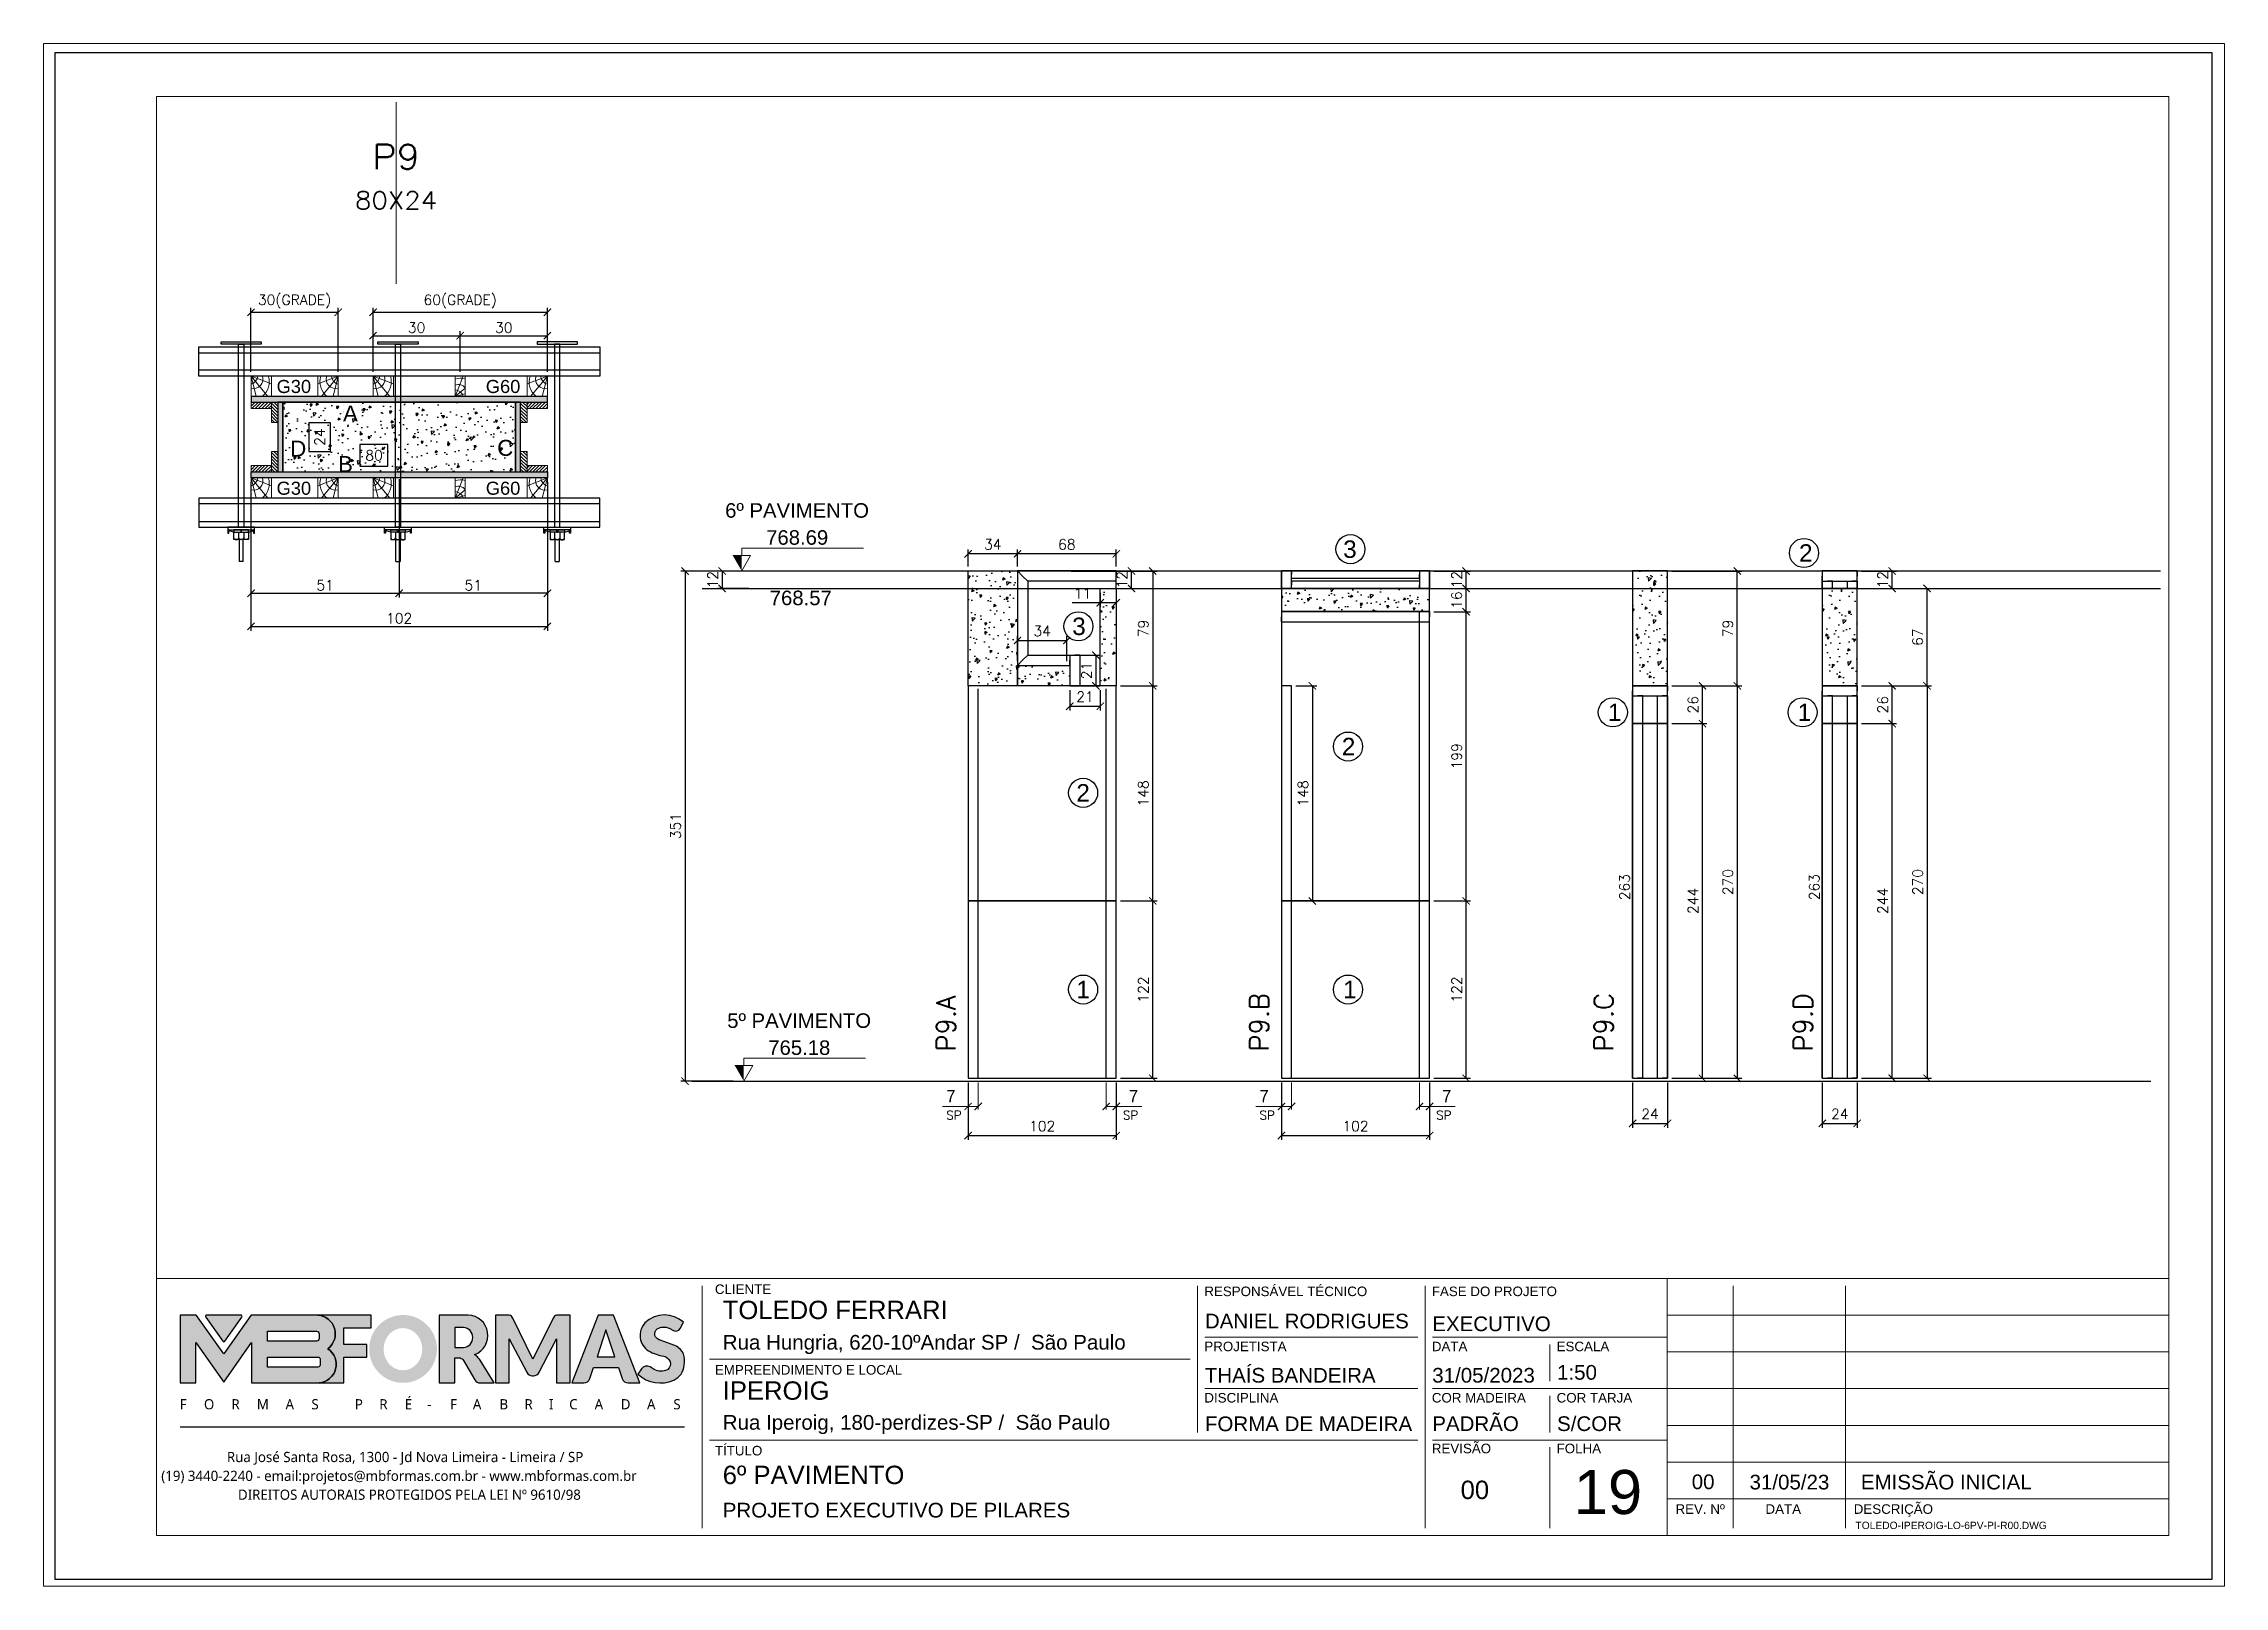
# Paper-space layout '19' of a CAD drawing. Extents: x 399.1 to 428.8, y 284.8 to 305.8.
# The model-space entities are those that its viewports show. They can reach past a viewport. Long polylines and large blocks are cut down to what shows.
import ezdxf
from ezdxf.enums import TextEntityAlignment as Align

# ---------------------------------------------------------------- set-up
doc = ezdxf.new("R2010")
doc.units = 0
doc.header["$PDMODE"] = 2
doc.header["$PDSIZE"] = 10
for name, pattern in [('CABLIN', [0.35, 0.25, -0.1]), ('DIVIDE2', [0.625, 0.25, -0.125, 0, -0.125, 0, -0.125]), ('HIDDEN', [9.525, 6.35, -3.175])]:
    doc.linetypes.add(name, pattern=pattern)
doc.layers.get('0').update_dxf_attribs({"lineweight": 13})
doc.layers.get('Defpoints').update_dxf_attribs({"lineweight": 13})
for name, color, linetype in [('Barra de Ancoragem', 20, 'Continuous'), ('CHAPA', 1, 'Continuous'), ('Concreto', 250, 'HIDDEN'), ('Cota', 4, 'Continuous'), ('Cota Sarrafo', 180, 'Continuous'), ('Hachura', 252, 'CABLIN'), ('MB Logo', 254, 'Continuous'), ('MEIO_PONT', 93, 'Continuous'), ('Nível', 160, 'Continuous'), ('Painéis', 30, 'Continuous'), ('Perfil Metálico', 224, 'Continuous'), ('Romaneio', 10, 'Continuous'), ('Sarr 7x7', 104, 'Continuous'), ('Sarrafo de Pressão', 42, 'HIDDEN'), ('Texto de Titulo', 7, 'Continuous'), ('Texto Nível', 251, 'Continuous'), ('Texto Qtd Sarr', 242, 'Continuous'), ('TEXTO_GERAL', 7, 'Continuous')]:
    doc.layers.add(name, color=color, linetype=linetype)
for name, color, linetype, lineweight in [('FOLHA MB', 7, 'Continuous', 13), ('Madeira', 100, 'Continuous', 13), ('N° FOLHA', 5, 'Continuous', 13), ('Sarr 2.2x7', 40, 'Continuous', 9), ('sarrafo', 93, 'Continuous', 13), ('Texto Seção', 7, 'Continuous', 15)]:
    doc.layers.add(name, color=color, linetype=linetype, lineweight=lineweight)
doc.layers.add('Laje_Perimetro', color=7, linetype='Continuous', plot=False)
doc.layers.add('VIEW', color=252, linetype='Continuous', lineweight=13, plot=False)
doc.styles.add('ARIAL', font='arial.ttf', dxfattribs={"oblique": 15, "height": 25})
doc.styles.add('MB_C01', font='arial.ttf', dxfattribs={"height": 1.3})
doc.styles.add('MB_C02', font='arial.ttf', dxfattribs={"height": 2})
doc.styles.add('MB_C03', font='arial.ttf', dxfattribs={"height": 2.5})
doc.styles.add('MB_C04', font='arial.ttf', dxfattribs={"height": 6})
doc.styles.add('MtXpl_Lucida_Sans_Un', font='l_10646.ttf')
doc.styles.add('REGUA-120', font='ROMANS.shx', dxfattribs={"height": 15})
doc.styles.add('ROMANS', font='romans.shx')
doc.styles.add('ROMAS860', font='ROMAS860.SHX')
doc.styles.add('SANSSERIF', font='sas_____.pfb')
doc.dimstyles.new('Cota Paínel', dxfattribs={"dimtxt": 7, "dimasz": 5, "dimexe": 3, "dimexo": 3, "dimgap": 3, "dimtad": 1, "dimdec": 1, "dimzin": 12, "dimdsep": 46, "dimtxsty": 'ROMANS', "dimblk": 'ARCHTICK', "dimcen": 0, "dimclrd": 4, "dimclre": 4, "dimclrt": 1, "dimadec": 1, "dimazin": 3, "dimtfac": 1, "dimtdec": 1, "dimtmove": 0, "dimatfit": 3, "dimldrblk": 'OBLIQUE', "dimfxl": 0, "dimtolj": 1, "dimtzin": 12, "dimarcsym": 0})
doc.dimstyles.new('COTA SECAO', dxfattribs={"dimtxt": 7, "dimasz": 5, "dimexe": 3, "dimexo": 3, "dimgap": 2, "dimtad": 3, "dimdec": 1, "dimlfac": 0.5, "dimzin": 12, "dimdsep": 46, "dimtxsty": 'ROMANS', "dimblk": 'ARCHTICK', "dimcen": 0, "dimclrd": 4, "dimclre": 4, "dimclrt": 1, "dimadec": 1, "dimazin": 3, "dimtfac": 1, "dimtdec": 1, "dimtmove": 0, "dimatfit": 3, "dimldrblk": 'OBLIQUE', "dimfxl": 0, "dimtolj": 1, "dimtzin": 12, "dimarcsym": 0})
doc.dimstyles.new('cotas', dxfattribs={"dimtxt": 8.5, "dimasz": 5, "dimexe": 2, "dimexo": 3, "dimgap": 3, "dimtad": 1, "dimdec": 1, "dimzin": 9, "dimdsep": 46, "dimtxsty": 'ROMAS860', "dimblk": 'ARCHTICK', "dimcen": 0, "dimclrd": 4, "dimclre": 4, "dimclrt": 1, "dimadec": 0, "dimazin": 2, "dimtfac": 1, "dimtdec": 1, "dimtix": 1, "dimtmove": 0, "dimatfit": 2, "dimldrblk": 'OBLIQUE', "dimfxl": 0, "dimtolj": 1, "dimtzin": 0, "dimlwd": 13, "dimlwe": 13, "dimarcsym": 0})
doc.dimstyles.new('PAINEL', dxfattribs={"dimtxt": 7, "dimasz": 5, "dimexe": 3, "dimexo": 3, "dimgap": 3, "dimtad": 1, "dimdec": 1, "dimzin": 12, "dimdsep": 46, "dimtxsty": 'ROMANS', "dimblk": 'ARCHTICK', "dimcen": 0, "dimclrd": 4, "dimclre": 4, "dimclrt": 1, "dimadec": 1, "dimazin": 3, "dimtfac": 1, "dimtdec": 1, "dimtmove": 0, "dimatfit": 3, "dimldrblk": 'OBLIQUE', "dimfxl": 0, "dimtolj": 1, "dimtzin": 12, "dimarcsym": 0})
doc.dimstyles.new('projeto2', dxfattribs={"dimtxt": 7, "dimasz": 5, "dimexe": 1.25, "dimexo": 2.5, "dimgap": 2, "dimtad": 1, "dimdec": 1, "dimdsep": 46, "dimtxsty": 'ROMANS', "dimblk": 'OBLIQUE', "dimcen": 10, "dimdle": 1, "dimse1": 1, "dimse2": 1, "dimsd1": 1, "dimsd2": 1, "dimclrd": 256, "dimclre": 256, "dimclrt": 1, "dimadec": 0, "dimazin": 0, "dimtfac": 1, "dimtdec": 1, "dimtmove": 0, "dimatfit": 3, "dimldrblk": 'OBLIQUE', "dimfxl": 0, "dimlwd": -1, "dimlwe": -1, "dimarcsym": 0})
doc.dimstyles.new('SECÇÃO 2', dxfattribs={"dimtxt": 7, "dimasz": 6, "dimexe": 0.18, "dimexo": 2, "dimgap": -4, "dimtad": 3, "dimdec": 1, "dimlfac": 0.5, "dimzin": 12, "dimdsep": 46, "dimtxsty": 'ROMANS', "dimblk": 'ARCHTICK', "dimcen": 0.09, "dimse1": 1, "dimse2": 1, "dimsd1": 1, "dimsd2": 1, "dimclrd": 180, "dimclre": 5, "dimclrt": 1, "dimadec": 0, "dimazin": 3, "dimtfac": 1, "dimtdec": 1, "dimtofl": 0, "dimtmove": 0, "dimatfit": 3, "dimldrblk": 'ARCHTICK', "dimfxl": 0, "dimtolj": 1, "dimtzin": 0, "dimarcsym": 0})
pattern_1 = [(230, (3232.182, 0), (-18.218467, 1.593909), [1.905, -20.955]), (175, (3232.182, 0), (3.524342, -19.105685), [1.524, -16.764058]), (280.45144, (3230.664, 0.133), (-14.694125, -17.511775), [1.619, -17.809024]), (226.1842, (3232.182, -5.08), (-27.107904, 4.204233), [2.8575, -31.4325]), (276.63556, (3229.923, -4.73), (-23.740413, -24.742612), [2.428502, -26.71356]), (171.18415, (3232.182, -5.08), (-23.740413, -24.742612), [2.285997, -25.145973]), (201, (3229.642, -3.81), (-15.161439, 10.22652), [1.905, -20.955]), (146, (3229.642, -3.81), (-6.180203, -18.418797), [1.524, -16.764]), (251.45144, (3228.379, -2.958), (-21.341642, -8.192277), [1.619, -17.808994]), (217.5, (3232.1824, 0), (-0.3088603, -8.4555039), [0, -16.5608, 0, -17.018, 0, -16.8275]), (187.5, (3232.182, 0), (-6.6819663, -10.0180575), [0, -9.7028, 0, -16.1798, 0, -6.4135]), (147.5, (3237.8466, 0), (-13.5590595, 0.5728744), [0, -6.35, 0, -19.812, 0, -26.289]), (137.5, (3240.387, 0), (-14.812918, -2.542649), [0, -8.255, 0, -13.1572, 0, -18.669])]

psp = doc.layouts.new('19')

msp = doc.modelspace()

# ---------------------------------------------------------------- texts
at = {"layer": 'N° FOLHA', "color": 5, "style": 'MB_C04'}
msp.add_text('19', height=30.3061, dxfattribs=at).set_placement((-14875.91, 4127.003))
at = {"layer": 'Romaneio', "color": 0, "style": 'ARIAL'}
for s, p in [('3', (-15029.945, 4790.817)), ('2', (-14716.169, 4788.22)), ('3', (-15216.453, 4737.758)), ('1', (-14847.742, 4678.569)), ('1', (-14717.111, 4678.569)), ('2', (-15030.862, 4655.017)), ('2', (-15213.611, 4623.193)), ('1', (-15213.611, 4487.846)), ('1', (-15030.003, 4487.846))]:
    msp.add_text(s, height=12, dxfattribs=at).set_placement(p, align=Align.MIDDLE_CENTER)
at = {"layer": 'Texto Nível', "style": 'ARIAL'}
for s, p in [('6º PAVIMENTO', (-15361.003, 4812.468)), ('768.69', (-15389.065, 4793.876)), ('768.57', (-15386.596, 4752.293)), ('5º PAVIMENTO', (-15359.568, 4461.468)), ('765.18', (-15387.63, 4442.876))]:
    msp.add_text(s, height=10, dxfattribs=at).set_placement(p, align=Align.RIGHT)
at = {"layer": 'Texto Seção', "char_height": 13, "width": 285.32988, "attachment_point": 7, "rotation": 90, "style": 'REGUA-120'}
for s, insert in [('P9.A', (-15301.571, 4445.313)), ('P9.B', (-15085.949, 4445.313)), ('P9.C', (-14848.749, 4445.313)), ('P9.D', (-14711.575, 4445.313))]:
    msp.add_mtext(s, dxfattribs=dict(at, insert=insert))
at = {"layer": 'Texto Seção', "char_height": 6, "style": 'ROMANS'}
for insert, attachment_point in [((-15297.301, 4398.418), 9), ((-15186.231, 4398.418), 7), ((-15081.679, 4398.418), 9), ((-14970.609, 4398.418), 7)]:
    msp.add_mtext('SP', dxfattribs=dict(at, insert=insert, attachment_point=attachment_point))
at = {"layer": 'TEXTO_GERAL', "color": 0, "linetype": 'Continuous', "style": 'SANSSERIF'}
for s, p in [('G30', (-15768.769, 4902.756)), ('G60', (-15624.769, 4902.756)), ('G30', (-15768.769, 4832.756)), ('G60', (-15624.769, 4832.756))]:
    msp.add_text(s, height=9, dxfattribs=at).set_placement(p, align=Align.MIDDLE_LEFT)
at = {"layer": 'TEXTO_GERAL', "style": 'ARIAL'}
for s, p in [('A', (-15717.947, 4884.168)), ('D', (-15753.879, 4860.027)), ('C', (-15611.377, 4860.51)), ('B', (-15721.353, 4849.391))]:
    msp.add_text(s, height=11, dxfattribs=at).set_placement(p, align=Align.MIDDLE_CENTER)

# ---------------------------------------------------------------- blocks, each defined once
blk = doc.blocks.new('MB-NOVO')
at = {"layer": 'MB Logo', "linetype": 'Continuous'}
h = blk.add_hatch(color=256, dxfattribs=at)
h.dxf.hatch_style = 1
h.set_gradient(color1=(242, 132, 69), color2=(247, 180, 141), rotation=90, tint=1)
h.paths.add_polyline_path([(-18529.6, 10980.8), (-18475.7, 10980.8, 0.706757), (-18468.7, 11008, 0.681802), (-18476.7, 11034.9), (-18529.4, 11034.9, 0.243712), (-18530.2, 11034.5), (-18551.7, 11003.9), (-18573.3, 11034.5, 0.243712), (-18574.1, 11034.9), (-18586.5, 11034.9), (-18586.5, 10980.8), (-18573.9, 10980.8), (-18573.9, 11012.9), (-18551.7, 10981.5), (-18529.6, 11012.9)])
h.paths.add_polyline_path([(-18516.8, 11014.1), (-18516.8, 11022), (-18477.8, 11022, -0.414214), (-18475.8, 11020), (-18475.8, 11016.1, -0.414214), (-18477.8, 11014.1)], flags=16)
h.paths.add_polyline_path([(-18516.8, 11001.4), (-18476.8, 11001.4, -0.414214), (-18474.8, 10999.4), (-18474.8, 10995.5, -0.414214), (-18476.8, 10993.5), (-18516.8, 10993.5)], flags=16)
at = {"layer": 'MB Logo', "true_color": 0x262626}
h = blk.add_hatch(color=250, dxfattribs=at)
h.dxf.hatch_style = 1
h.paths.add_polyline_path([(-18537.3, 11033.3, 0.60809), (-18538.1, 11034.9), (-18565.3, 11034.9, 0.60809), (-18566.1, 11033.3), (-18552.5, 11014, 0.518202), (-18550.9, 11014)])
h = blk.add_hatch(color=250, dxfattribs=at)
h.dxf.hatch_style = 1
h.paths.add_polyline_path([(-18456.2, 11011.3), (-18456.2, 11024.6), (-18434.2, 11024.6), (-18434.2, 11034.9), (-18476.7, 11034.9, -0.681802), (-18468.7, 11008, -0.706757), (-18475.7, 10980.8), (-18456.2, 10980.8), (-18456.2, 11001.4), (-18437.8, 11001.4), (-18437.8, 11011.3)])
h = blk.add_hatch(color=250, dxfattribs=at)
h.dxf.hatch_style = 1
h.paths.add_polyline_path([(-18435.9, 11007.9, 1), (-18381.9, 11007.9, 1)])
edge = h.paths.add_edge_path(flags=16)
edge.add_ellipse((-18409, 11007.7), major_axis=(0, 16.8), ratio=0.916255, start_angle=0, end_angle=360)
h = blk.add_hatch(color=250, dxfattribs=at)
h.dxf.hatch_style = 1
h.paths.add_polyline_path([(-18357, 11034.9), (-18380.2, 11034.9), (-18380.2, 10980.8), (-18367.6, 10980.8), (-18367.6, 11000.7), (-18363.4, 11000.7, -0.195765), (-18360.9, 10998.9), (-18351.8, 10983.2, 0.261385), (-18347.5, 10980.8), (-18336.4, 10980.8), (-18347.5, 10999, 0.082429), (-18349.6, 11001.5), (-18351.9, 11003.4, 0.81838)])
h.paths.add_polyline_path([(-18360.8, 11009), (-18367.6, 11009), (-18367.6, 11025), (-18360.8, 11025, -0.92578)], flags=16)
h = blk.add_hatch(color=250, dxfattribs=at)
h.dxf.hatch_style = 1
h.paths.add_polyline_path([(-18286.6, 11015.9), (-18286.6, 10980.8), (-18275.8, 10980.8), (-18275.8, 11034.9), (-18286.6, 11034.9, 0.216647), (-18289.4, 11032.4), (-18305.5, 10999.8), (-18321.6, 11032.7, 0.199908), (-18324.3, 11034.9), (-18335.2, 11034.9), (-18335.2, 10980.8), (-18324.3, 10980.8), (-18324.3, 11015.9), (-18310.4, 10989.3, 0.279644), (-18306, 10986.6, 0.340986), (-18300.5, 10989.3)])
h = blk.add_hatch(color=250, dxfattribs=at)
h.dxf.hatch_style = 1
h.paths.add_polyline_path([(-18274.4, 10980.8), (-18265, 10980.8, 0.322517), (-18260.2, 10984.3), (-18257.3, 10993), (-18237.2, 10993), (-18234.3, 10984.3, 0.322517), (-18229.5, 10980.8), (-18220.3, 10980.8), (-18241.2, 11034.9), (-18253.4, 11034.9)])
h.paths.add_polyline_path([(-18254.4, 11001.6), (-18247.3, 11023), (-18240.1, 11001.6)], flags=16)
h = blk.add_hatch(color=250, dxfattribs=at)
h.dxf.hatch_style = 1
h.paths.add_polyline_path([(-18206, 11024, -0.247671), (-18196.9, 11024.3), (-18193.5, 11022.5, 0.40799), (-18188.2, 11024.1), (-18185.4, 11029.1, 0.392837), (-18216.2, 11028.7, 0.467779), (-18213.3, 11006.3, 0.077523), (-18201.2, 11002.1, -0.214206), (-18196.1, 10997.9, -0.284295), (-18198.2, 10991.4, -0.26924), (-18208.8, 10991.6), (-18212.2, 10993.6, 0.407727), (-18219, 10992.1), (-18221.8, 10987.7, 0.296878), (-18193.2, 10983.1, 0.272251), (-18184.9, 10995.3), (-18184.6, 10997.9, 0.348906), (-18193.7, 11011.2), (-18200.4, 11013.5, -0.045018), (-18205.8, 11015.7, -0.618284)])
at = {"layer": 'MB Logo', "linetype": 'Continuous'}
blk.add_line((-18586.5, 10945.9), (-18184.8, 10945.9), dxfattribs=at)
at = {"layer": 'MB Logo', "color": 23, "linetype": 'Continuous', "true_color": 0xf28445}
for points in [[(-18573.3, 11034.5, 0.243712), (-18574.1, 11034.9), (-18586.5, 11034.9), (-18586.5, 10980.8), (-18573.9, 10980.8), (-18573.9, 11012.9), (-18551.7, 10981.5), (-18529.6, 11012.9), (-18529.6, 10980.8), (-18475.7, 10980.8, 0.706757), (-18468.7, 11008, 0.681802), (-18476.7, 11034.9), (-18529.4, 11034.9, 0.243712), (-18530.2, 11034.5), (-18551.7, 11003.9)], [(-18516.8, 11022), (-18477.8, 11022, -0.414214), (-18475.8, 11020), (-18475.8, 11016.1, -0.414214), (-18477.8, 11014.1), (-18516.8, 11014.1)], [(-18516.8, 11001.4), (-18476.8, 11001.4, -0.414214), (-18474.8, 10999.4), (-18474.8, 10995.5, -0.414214), (-18476.8, 10993.5), (-18516.8, 10993.5)]]:
    blk.add_lwpolyline(points, format="xyb", close=True, dxfattribs=at)
at = {"layer": 'MB Logo', "color": 250, "true_color": 0x262626}
for points in [[(-18537.3, 11033.3, 0.60809), (-18538.1, 11034.9), (-18565.3, 11034.9, 0.60809), (-18566.1, 11033.3), (-18552.5, 11014, 0.518202), (-18550.9, 11014)], [(-18437.8, 11011.3), (-18456.2, 11011.3), (-18456.2, 11024.6), (-18434.2, 11024.6), (-18434.2, 11034.9), (-18476.7, 11034.9, -0.681802), (-18468.7, 11008, -0.706757), (-18475.7, 10980.8), (-18456.2, 10980.8), (-18456.2, 11001.4), (-18437.8, 11001.4)], [(-18347.5, 10980.8), (-18336.4, 10980.8), (-18347.5, 10999, 0.082429), (-18349.6, 11001.5), (-18351.9, 11003.4, 0.81838), (-18357, 11034.9), (-18380.2, 11034.9), (-18380.2, 10980.8), (-18367.6, 10980.8), (-18367.6, 11000.7), (-18363.4, 11000.7, -0.209789), (-18360.8, 10998.7), (-18351.8, 10983.2, 0.261385)], [(-18286.6, 11015.9), (-18286.6, 10980.8), (-18275.8, 10980.8), (-18275.8, 11034.9), (-18286.6, 11034.9, 0.216647), (-18289.4, 11032.4), (-18305.5, 10999.8), (-18321.5, 11032.4, 0.216647), (-18324.3, 11034.9), (-18335.2, 11034.9), (-18335.2, 10980.8), (-18324.3, 10980.8), (-18324.3, 11015.9), (-18310.4, 10989.3, 0.279644), (-18306, 10986.6), (-18304.9, 10986.6, 0.279644), (-18300.5, 10989.3)], [(-18265, 10980.8, 0.322517), (-18260.2, 10984.3), (-18257.3, 10993), (-18237.2, 10993), (-18234.3, 10984.3, 0.322517), (-18229.5, 10980.8), (-18220.3, 10980.8), (-18241.2, 11034.9), (-18253.4, 11034.9), (-18274.4, 10980.8)], [(-18206.2, 11015.9, -0.549626), (-18206.4, 11023.8, -0.258723), (-18196.9, 11024.3), (-18193.5, 11022.5, 0.40799), (-18188.2, 11024.1), (-18185.4, 11029.1, 0.392837), (-18216.2, 11028.7, 0.467779), (-18213.3, 11006.3, 0.077523), (-18201.2, 11002.1, -0.203897), (-18196.3, 10998.2), (-18196.1, 10997.8, -0.267611), (-18198, 10991.6), (-18198.5, 10991.3, -0.261145), (-18208.8, 10991.6), (-18212.2, 10993.6, 0.407727), (-18219, 10992.1), (-18221.8, 10987.7, 0.296878), (-18193.2, 10983.1, 0.265963), (-18184.9, 10994.9), (-18184.7, 10997.6, 0.340466), (-18193.1, 11011), (-18200.4, 11013.5, -0.049298)], [(-18367.6, 11009), (-18360.8, 11009, 0.92578), (-18360.8, 11025), (-18367.6, 11025)]]:
    blk.add_lwpolyline(points, format="xyb", close=True, dxfattribs=at)
blk.add_lwpolyline([(-18247.3, 11023), (-18254.4, 11001.6), (-18240.1, 11001.6)], close=True, dxfattribs=at)
at = {"layer": 'MB Logo', "color": 250, "true_color": 0x262626, "style": 'MtXpl_Lucida_Sans_Un'}
for s, height, p in [('F', 8.12, (-18586.8, 10959.8)), ('O', 8.12, (-18567.5, 10959.8)), ('R', 8.12, (-18545.6, 10959.8)), ('M', 8.12, (-18525.4, 10959.8)), ('A', 8.12, (-18502.5, 10959.8)), ('S', 8.12, (-18481.9, 10959.8)), ('P', 8.12, (-18447.3, 10959.8)), ('R', 8.12, (-18427.8, 10959.8)), ('É', 8.12, (-18407.5, 10959.8)), ('-', 8.12, (-18389.6, 10959.8)), ('F', 8.12, (-18371.4, 10959.8)), ('A', 8.12, (-18353.3, 10959.8)), ('B', 8.12, (-18332.1, 10959.8)), ('R', 8.12, (-18312.2, 10959.8)), ('I', 8.12, (-18292.7, 10959.8)), ('C', 8.12, (-18276.6, 10959.8)), ('A', 8.12, (-18256.3, 10959.8)), ('D', 8.12, (-18235.5, 10959.8)), ('A', 8.12, (-18214.6, 10959.8)), ('S', 8.12, (-18193.6, 10959.8)), ('DIREITOS AUTORAIS PROTEGIDOS PELA LEI Nº 9610/98', 8.122, (-18540.4, 10887.8))]:
    blk.add_text(s, height=height, dxfattribs=at).set_placement(p)
at = {"layer": 'MB Logo', "style": 'MtXpl_Lucida_Sans_Un'}
for s, p in [('Rua José Santa Rosa, 1300 - Jd Nova Limeira - Limeira / SP', (-18549.2, 10917.8)), ('(19) 3440-2240 - email:projetos@mbformas.com.br - www.mbformas.com.br', (-18601.5, 10902.8))]:
    blk.add_text(s, height=8.122, dxfattribs=at).set_placement(p)
blk = doc.blocks.new('A$C169d8357')
at = {"layer": 'FOLHA MB', "color": 1}
for p, q in [((1109.8, 356.7), (70, 356.7)), ((445.6, 351.7), (445.6, 185)), ((786.6, 351.7), (786.6, 250.7)), ((943.1, 351.7), (943.1, 185)), ((1109.8, 356.7), (1109.8, 179.9)), ((1455, 356.7), (1109.8, 356.7)), ((1155.3, 185), (1155.3, 351.7)), ((1232.6, 351.7), (1232.6, 185)), ((1455, 331.5), (1109.8, 331.5)), ((938.1, 316.3), (791.6, 316.3)), ((1109.8, 316.3), (948.2, 316.3)), ((781.5, 301.2), (450.7, 301.2)), ((1029, 311.3), (1029, 286)), ((1455, 306.2), (1109.8, 306.2)), ((938.1, 281), (791.6, 281)), ((1109.8, 281), (948.2, 281)), ((1029, 275.9), (1029, 250.7)), ((1455, 281), (1109.8, 281)), ((1455, 255.7), (1109.8, 255.7)), ((938.1, 245.6), (450.7, 245.6)), ((1109.8, 245.6), (948.2, 245.6)), ((1029, 240.6), (1029, 185)), ((1455, 230.4), (1109.8, 230.4)), ((1455, 205.2), (1109.8, 205.2))]:
    blk.add_line(p, q, dxfattribs=at)
for points in [[(0, 1199.9), (0, 149.9), (1485, 149.9), (1485, 1199.9)], [(70, 1169.9), (70, 179.9), (1455, 179.9), (1455, 1169.9)]]:
    blk.add_lwpolyline(points, close=True, dxfattribs=at)
at = {"layer": 'MB Logo', "xscale": 0.8642040370897565, "yscale": 0.8642040370897565, "zscale": 0.8642040370897565}
blk.add_blockref('MB-NOVO', (16148.7, -9204.8), dxfattribs=at)
at = {"layer": 'FOLHA MB', "color": 6}
for s, height, style, p in [('CLIENTE', 6.57, 'MB_C01', (454.3, 346.1)), ('RESPONSÁVEL TÉCNICO', 6.566, 'MB_C01', (791.2, 344.6)), ('FASE DO PROJETO', 6.566, 'MB_C01', (947.8, 344.6)), ('Rua Hungria, 620-10ºAndar SP /  São Paulo', 10.102, 'MB_C02', (459.7, 307.8)), ('PROJETISTA', 6.57, 'MB_C01', (791.2, 306.7)), ('DATA', 6.57, 'MB_C01', (947.8, 306.7)), ('ESCALA', 6.57, 'MB_C01', (1033.7, 306.7)), ('EMPREENDIMENTO E LOCAL', 6.566, 'MB_C01', (454.3, 290.6)), ('DISCIPLINA', 6.57, 'MB_C01', (791.2, 271.4)), ('COR MADEIRA', 6.566, 'MB_C01', (947.8, 271.4)), ('COR TARJA', 6.57, 'MB_C01', (1033.7, 271.4)), ('Rua Iperoig, 180-perdizes-SP /  São Paulo', 10.102, 'MB_C02', (459.7, 252.7)), ('TÍTULO', 6.57, 'MB_C01', (454.3, 235)), ('REVISÃO', 6.57, 'MB_C01', (947.8, 236.5)), ('FOLHA', 6.57, 'MB_C01', (1033.7, 236.5)), ('PROJETO EXECUTIVO DE PILARES', 10.102, 'MB_C02', (459.7, 192.3))]:
    blk.add_text(s, height=height, dxfattribs=dict(at, style=style)).set_placement(p)
at = {"layer": 'FOLHA MB', "color": 5}
for s, height, style, p in [('TOLEDO FERRARI', 12.628, 'MB_C03', (459.7, 328.8)), ('DANIEL RODRIGUES', 10.102, 'MB_C02', (791.6, 322.4)), ('EXECUTIVO', 10.1, 'MB_C02', (948.1, 320.5)), ('IPEROIG', 12.63, 'MB_C03', (459.7, 273.3)), ('THAÍS BANDEIRA', 10.102, 'MB_C02', (791.5, 285.1)), ('31/05/2023', 10.1, 'MB_C02', (948.1, 285.1)), ('1:50', 10.1, 'MB_C02', (1034, 287.1)), ('FORMA DE MADEIRA', 10.102, 'MB_C02', (791.6, 251.7)), ('PADRÃO', 10.1, 'MB_C02', (948.1, 251.8)), ('S/COR', 10.1, 'MB_C02', (1034, 251.8)), ('6º PAVIMENTO', 12.628, 'MB_C03', (459.7, 215.3)), ('00', 12.63, 'MB_C03', (967.6, 205)), ('00', 10.1, 'MB_C02', (1126.7, 211.8)), ('31/05/23', 10.1, 'MB_C02', (1166.5, 211.6)), ('EMISSÃO INICIAL', 10.102, 'MB_C02', (1243.1, 211.6))]:
    blk.add_text(s, height=height, dxfattribs=dict(at, style=style)).set_placement(p)
at = {"layer": 'FOLHA MB', "color": 6, "style": 'MB_C01'}
for s, p in [('REV. Nº', (1132.5, 198.1)), ('DATA', (1189.7, 198.1)), ('DESCRIÇÃO', (1265.5, 198.1))]:
    blk.add_text(s, height=6.57, dxfattribs=at).set_placement(p, align=Align.MIDDLE_CENTER)
at = {"layer": 'FOLHA MB', "insert": (1239.4, 189.4), "char_height": 5.051, "width": 210.818, "attachment_point": 1, "style": 'MB_C04'}
blk.add_mtext('TOLEDO-IPEROIG-LO-6PV-PI-R00.DWG', dxfattribs=at)
blk = doc.blocks.new('titulo1')
at = {"layer": 'Defpoints', "color": 252, "linetype": 'HIDDEN', "ltscale": 2}
blk.add_line((0, 0), (0, 125), dxfattribs=at)
at = {"layer": 'Defpoints', "style": 'ROMANS', "oblique": 15}
blk.add_attdef('FOLHA', text='', height=10, dxfattribs=at).set_placement((0, 15.6), align=Align.MIDDLE_CENTER)
at = {"layer": 'Texto Qtd Sarr', "color": 3, "style": 'ROMANS', "oblique": 15}
for tag, height, p in [('TITULO', 17, (0, 71.4)), ('SEÇÃO', 12, (0, 41.5))]:
    blk.add_attdef(tag, text='', height=height, dxfattribs=at).set_placement(p, align=Align.MIDDLE_CENTER)
blk = doc.blocks.new('_ArchTick')
at = {"color": 0, "linetype": 'ByBlock', "const_width": 0.15}
blk.add_lwpolyline([(-0.5, -0.5), (0.5, 0.5)], dxfattribs=at)
blk = doc.blocks.new('*D172')
at = {"layer": 'Cota', "color": 4, "lineweight": -2, "transparency": 16777216}
for p, q in [((-15292.8, 4423.8), (-15292.8, 4384.4)), ((-15190.8, 4423.8), (-15190.8, 4384.4)), ((-15292.8, 4387.4), (-15190.8, 4387.4))]:
    blk.add_line(p, q, dxfattribs=at)
at = {"layer": 'Defpoints', "color": 0, "transparency": 16777216}
for p in [(-15292.8, 4426.8), (-15190.8, 4426.8), (-15190.8, 4387.4)]:
    blk.add_point(p, dxfattribs=at)
at = {"layer": 'Cota', "color": 4, "lineweight": -2, "transparency": 16777216, "xscale": 5, "yscale": 5, "zscale": 5, "rotation": 180}
blk.add_blockref('_ArchTick', (-15292.8, 4387.4), dxfattribs=at)
at = {"layer": 'Cota', "color": 4, "lineweight": -2, "transparency": 16777216, "xscale": 5, "yscale": 5, "zscale": 5}
blk.add_blockref('_ArchTick', (-15190.8, 4387.4), dxfattribs=at)
at = {"layer": 'Cota', "color": 1, "transparency": 16777216, "insert": (-15241.8, 4393.9), "char_height": 7, "attachment_point": 5, "style": 'ROMANS'}
blk.add_mtext('\\A1;102', dxfattribs=at)
blk = doc.blocks.new('_OBLIQUE')
at = {"color": 0, "linetype": 'ByBlock', "lineweight": -2}
for p, q in [((0, 0), (-1, 0)), ((-0.5, -0.5), (0.5, 0.5))]:
    blk.add_line(p, q, dxfattribs=at)
blk = doc.blocks.new('*D173')
at = {"layer": 'Cota', "color": 4, "lineweight": -2, "transparency": 16777216}
for p, q in [((-15187.8, 4548.8), (-15162.7, 4548.8)), ((-15165.7, 4426.8), (-15165.7, 4548.8)), ((-15187.8, 4426.8), (-15162.7, 4426.8))]:
    blk.add_line(p, q, dxfattribs=at)
at = {"layer": 'Defpoints', "color": 0, "transparency": 16777216}
for p in [(-15190.8, 4548.8), (-15165.7, 4548.8), (-15190.8, 4426.8)]:
    blk.add_point(p, dxfattribs=at)
at = {"layer": 'Cota', "color": 4, "lineweight": -2, "transparency": 16777216, "xscale": 5, "yscale": 5, "zscale": 5}
for p, rotation in [((-15165.7, 4548.8), 90), ((-15165.7, 4426.8), 270)]:
    blk.add_blockref('_ArchTick', p, dxfattribs=dict(at, rotation=rotation))
at = {"layer": 'Cota', "color": 1, "transparency": 16777216, "insert": (-15172.2, 4487.8), "char_height": 7, "attachment_point": 5, "rotation": 90, "style": 'ROMANS'}
blk.add_mtext('\\A1;122', dxfattribs=at)
blk = doc.blocks.new('*D174')
at = {"layer": 'Cota', "color": 4, "lineweight": 13, "transparency": 16777216}
for p, q in [((-15292.8, 4423.8), (-15292.8, 4405.4)), ((-15285.8, 4423.8), (-15285.8, 4405.4)), ((-15292.8, 4407.4), (-15310.4, 4407.4)), ((-15285.8, 4407.4), (-15292.8, 4407.4))]:
    blk.add_line(p, q, dxfattribs=at)
at = {"layer": 'Defpoints', "color": 0, "transparency": 16777216}
for p in [(-15292.8, 4426.8), (-15285.8, 4426.8), (-15292.8, 4407.4)]:
    blk.add_point(p, dxfattribs=at)
at = {"layer": 'Cota', "color": 4, "lineweight": 13, "transparency": 16777216, "xscale": 5, "yscale": 5, "zscale": 5, "rotation": 180}
blk.add_blockref('_ArchTick', (-15292.8, 4407.4), dxfattribs=at)
at = {"layer": 'Cota', "color": 4, "lineweight": 13, "transparency": 16777216, "xscale": 5, "yscale": 5, "zscale": 5}
blk.add_blockref('_ArchTick', (-15285.8, 4407.4), dxfattribs=at)
at = {"layer": 'Cota', "color": 1, "transparency": 16777216, "insert": (-15304.6, 4414.6), "char_height": 8.5, "attachment_point": 5, "style": 'ROMAS860'}
blk.add_mtext('\\A1;7', dxfattribs=at)
blk = doc.blocks.new('*D175')
at = {"layer": 'Cota', "color": 4, "lineweight": 13, "transparency": 16777216}
for p, q in [((-15197.8, 4423.8), (-15197.8, 4405.4)), ((-15190.8, 4423.8), (-15190.8, 4405.4)), ((-15197.8, 4407.4), (-15190.8, 4407.4)), ((-15190.8, 4407.4), (-15173.1, 4407.4))]:
    blk.add_line(p, q, dxfattribs=at)
at = {"layer": 'Defpoints', "color": 0, "transparency": 16777216}
for p in [(-15197.8, 4426.8), (-15190.8, 4426.8), (-15190.8, 4407.4)]:
    blk.add_point(p, dxfattribs=at)
at = {"layer": 'Cota', "color": 4, "lineweight": 13, "transparency": 16777216, "xscale": 5, "yscale": 5, "zscale": 5, "rotation": 180}
blk.add_blockref('_ArchTick', (-15197.8, 4407.4), dxfattribs=at)
at = {"layer": 'Cota', "color": 4, "lineweight": 13, "transparency": 16777216, "xscale": 5, "yscale": 5, "zscale": 5}
blk.add_blockref('_ArchTick', (-15190.8, 4407.4), dxfattribs=at)
at = {"layer": 'Cota', "color": 1, "transparency": 16777216, "insert": (-15178.9, 4414.6), "char_height": 8.5, "attachment_point": 5, "style": 'ROMAS860'}
blk.add_mtext('\\A1;7', dxfattribs=at)
blk = doc.blocks.new('*D176')
at = {"layer": 'Cota', "color": 4, "lineweight": -2, "transparency": 16777216}
for p, q in [((-15258.8, 4713.8), (-15258.8, 4731)), ((-15224.8, 4713.8), (-15224.8, 4731)), ((-15258.8, 4728), (-15224.8, 4728))]:
    blk.add_line(p, q, dxfattribs=at)
at = {"layer": 'Defpoints', "color": 0, "transparency": 16777216}
for p in [(-15224.8, 4728), (-15258.8, 4710.8), (-15224.8, 4710.8)]:
    blk.add_point(p, dxfattribs=at)
at = {"layer": 'Cota', "color": 4, "lineweight": -2, "transparency": 16777216, "xscale": 5, "yscale": 5, "zscale": 5, "rotation": 180}
blk.add_blockref('_ArchTick', (-15258.8, 4728), dxfattribs=at)
at = {"layer": 'Cota', "color": 4, "lineweight": -2, "transparency": 16777216, "xscale": 5, "yscale": 5, "zscale": 5}
blk.add_blockref('_ArchTick', (-15224.8, 4728), dxfattribs=at)
at = {"layer": 'Cota', "color": 1, "transparency": 16777216, "insert": (-15241.8, 4734.5), "char_height": 7, "attachment_point": 5, "style": 'ROMANS'}
blk.add_mtext('\\A1;34', dxfattribs=at)
blk = doc.blocks.new('*D177')
at = {"layer": 'Cota', "color": 4, "lineweight": -2, "transparency": 16777216}
for p, q in [((-15258.8, 4778.8), (-15258.8, 4790.6)), ((-15190.8, 4778.8), (-15190.8, 4790.6)), ((-15190.8, 4787.6), (-15258.8, 4787.6))]:
    blk.add_line(p, q, dxfattribs=at)
at = {"layer": 'Defpoints', "color": 0, "transparency": 16777216}
for p in [(-15258.8, 4787.6), (-15258.8, 4775.8), (-15190.8, 4775.8)]:
    blk.add_point(p, dxfattribs=at)
at = {"layer": 'Cota', "color": 4, "lineweight": -2, "transparency": 16777216, "xscale": 5, "yscale": 5, "zscale": 5, "rotation": 180}
blk.add_blockref('_ArchTick', (-15258.8, 4787.6), dxfattribs=at)
at = {"layer": 'Cota', "color": 4, "lineweight": -2, "transparency": 16777216, "xscale": 5, "yscale": 5, "zscale": 5}
blk.add_blockref('_ArchTick', (-15190.8, 4787.6), dxfattribs=at)
at = {"layer": 'Cota', "color": 1, "transparency": 16777216, "insert": (-15224.8, 4794.1), "char_height": 7, "attachment_point": 5, "style": 'ROMANS'}
blk.add_mtext('\\A1;68', dxfattribs=at)
blk = doc.blocks.new('*D178')
at = {"layer": 'Cota', "color": 4, "lineweight": -2, "transparency": 16777216}
for p, q in [((-15187.8, 4775.8), (-15177.3, 4775.8)), ((-15180.3, 4763.8), (-15180.3, 4775.8)), ((-15187.8, 4763.8), (-15177.3, 4763.8))]:
    blk.add_line(p, q, dxfattribs=at)
at = {"layer": 'Defpoints', "color": 0, "transparency": 16777216}
for p in [(-15190.8, 4775.8), (-15180.3, 4775.8), (-15190.8, 4763.8)]:
    blk.add_point(p, dxfattribs=at)
at = {"layer": 'Cota', "color": 4, "lineweight": -2, "transparency": 16777216, "xscale": 5, "yscale": 5, "zscale": 5}
for p, rotation in [((-15180.3, 4775.8), 90), ((-15180.3, 4763.8), 270)]:
    blk.add_blockref('_ArchTick', p, dxfattribs=dict(at, rotation=rotation))
at = {"layer": 'Cota', "color": 1, "transparency": 16777216, "insert": (-15186.8, 4769.8), "char_height": 7, "attachment_point": 5, "rotation": 90, "style": 'ROMANS'}
blk.add_mtext('\\A1;12', dxfattribs=at)
blk = doc.blocks.new('*D179')
at = {"layer": 'Cota', "color": 4, "lineweight": -2, "transparency": 16777216}
for p, q in [((-15187.8, 4696.8), (-15162.7, 4696.8)), ((-15165.7, 4548.8), (-15165.7, 4696.8)), ((-15187.8, 4548.8), (-15162.7, 4548.8))]:
    blk.add_line(p, q, dxfattribs=at)
at = {"layer": 'Defpoints', "color": 0, "transparency": 16777216}
for p in [(-15190.8, 4696.8), (-15165.7, 4696.8), (-15190.8, 4548.8)]:
    blk.add_point(p, dxfattribs=at)
at = {"layer": 'Cota', "color": 4, "lineweight": -2, "transparency": 16777216, "xscale": 5, "yscale": 5, "zscale": 5}
for p, rotation in [((-15165.7, 4696.8), 90), ((-15165.7, 4548.8), 270)]:
    blk.add_blockref('_ArchTick', p, dxfattribs=dict(at, rotation=rotation))
at = {"layer": 'Cota', "color": 1, "transparency": 16777216, "insert": (-15172.2, 4622.8), "char_height": 7, "attachment_point": 5, "rotation": 90, "style": 'ROMANS'}
blk.add_mtext('\\A1;148', dxfattribs=at)
blk = doc.blocks.new('*D180')
at = {"layer": 'Cota', "color": 4, "lineweight": -2, "transparency": 16777216}
for p, q in [((-15221.8, 4775.8), (-15162.7, 4775.8)), ((-15165.7, 4775.8), (-15165.7, 4696.8)), ((-15187.8, 4696.8), (-15162.7, 4696.8))]:
    blk.add_line(p, q, dxfattribs=at)
at = {"layer": 'Defpoints', "color": 0, "transparency": 16777216}
for p in [(-15224.8, 4775.8), (-15190.8, 4696.8), (-15165.7, 4696.8)]:
    blk.add_point(p, dxfattribs=at)
at = {"layer": 'Cota', "color": 4, "lineweight": -2, "transparency": 16777216, "xscale": 5, "yscale": 5, "zscale": 5}
for p, rotation in [((-15165.7, 4775.8), 90), ((-15165.7, 4696.8), 270)]:
    blk.add_blockref('_ArchTick', p, dxfattribs=dict(at, rotation=rotation))
at = {"layer": 'Cota', "color": 1, "transparency": 16777216, "insert": (-15172.2, 4736.3), "char_height": 7, "attachment_point": 5, "rotation": 90, "style": 'ROMANS'}
blk.add_mtext('\\A1;79', dxfattribs=at)
blk = doc.blocks.new('*D181')
at = {"layer": 'Cota', "color": 4, "lineweight": -2, "transparency": 16777216}
for p, q in [((-15292.8, 4778.8), (-15292.8, 4790.6)), ((-15258.8, 4778.8), (-15258.8, 4790.6)), ((-15258.8, 4787.6), (-15292.8, 4787.6))]:
    blk.add_line(p, q, dxfattribs=at)
at = {"layer": 'Defpoints', "color": 0, "transparency": 16777216}
for p in [(-15292.8, 4787.6), (-15292.8, 4775.8), (-15258.8, 4775.8)]:
    blk.add_point(p, dxfattribs=at)
at = {"layer": 'Cota', "color": 4, "lineweight": -2, "transparency": 16777216, "xscale": 5, "yscale": 5, "zscale": 5, "rotation": 180}
blk.add_blockref('_ArchTick', (-15292.8, 4787.6), dxfattribs=at)
at = {"layer": 'Cota', "color": 4, "lineweight": -2, "transparency": 16777216, "xscale": 5, "yscale": 5, "zscale": 5}
blk.add_blockref('_ArchTick', (-15258.8, 4787.6), dxfattribs=at)
at = {"layer": 'Cota', "color": 1, "transparency": 16777216, "insert": (-15275.8, 4794.1), "char_height": 7, "attachment_point": 5, "style": 'ROMANS'}
blk.add_mtext('\\A1;34', dxfattribs=at)
blk = doc.blocks.new('*D182')
at = {"layer": 'Cota', "color": 4, "lineweight": -2, "transparency": 16777216}
for p, q in [((-15219.8, 4717.8), (-15201.8, 4717.8)), ((-15204.8, 4717.8), (-15204.8, 4696.8)), ((-15219.8, 4696.8), (-15201.8, 4696.8))]:
    blk.add_line(p, q, dxfattribs=at)
at = {"layer": 'Defpoints', "color": 0, "transparency": 16777216}
for p in [(-15222.8, 4717.8), (-15222.8, 4696.8), (-15204.8, 4696.8)]:
    blk.add_point(p, dxfattribs=at)
at = {"layer": 'Cota', "color": 4, "lineweight": -2, "transparency": 16777216, "xscale": 5, "yscale": 5, "zscale": 5}
for p, rotation in [((-15204.8, 4717.8), 90), ((-15204.8, 4696.8), 270)]:
    blk.add_blockref('_ArchTick', p, dxfattribs=dict(at, rotation=rotation))
at = {"layer": 'Cota', "color": 1, "transparency": 16777216, "insert": (-15211.3, 4707.3), "char_height": 7, "attachment_point": 5, "rotation": 90, "style": 'ROMANS'}
blk.add_mtext('\\A1;21', dxfattribs=at)
blk = doc.blocks.new('*D183')
at = {"layer": 'Cota', "color": 4, "lineweight": -2, "transparency": 16777216}
for p, q in [((-15201.8, 4760.8), (-15201.8, 4751)), ((-15190.8, 4760.8), (-15190.8, 4751)), ((-15201.8, 4754), (-15221.1, 4754)), ((-15190.8, 4754), (-15201.8, 4754))]:
    blk.add_line(p, q, dxfattribs=at)
at = {"layer": 'Defpoints', "color": 0, "transparency": 16777216}
for p in [(-15201.8, 4763.8), (-15190.8, 4763.8), (-15201.8, 4754)]:
    blk.add_point(p, dxfattribs=at)
at = {"layer": 'Cota', "color": 4, "lineweight": -2, "transparency": 16777216, "xscale": 5, "yscale": 5, "zscale": 5, "rotation": 180}
blk.add_blockref('_ArchTick', (-15201.8, 4754), dxfattribs=at)
at = {"layer": 'Cota', "color": 4, "lineweight": -2, "transparency": 16777216, "xscale": 5, "yscale": 5, "zscale": 5}
blk.add_blockref('_ArchTick', (-15190.8, 4754), dxfattribs=at)
at = {"layer": 'Cota', "color": 1, "transparency": 16777216, "insert": (-15213.9, 4760.5), "char_height": 7, "attachment_point": 5, "style": 'ROMANS'}
blk.add_mtext('\\A1;11', dxfattribs=at)
blk = doc.blocks.new('*D184')
at = {"layer": 'Cota', "color": 4, "lineweight": -2, "transparency": 16777216}
for p, q in [((-15222.8, 4693.8), (-15222.8, 4679.8)), ((-15201.8, 4693.8), (-15201.8, 4679.8)), ((-15222.8, 4682.8), (-15201.8, 4682.8))]:
    blk.add_line(p, q, dxfattribs=at)
at = {"layer": 'Defpoints', "color": 0, "transparency": 16777216}
for p in [(-15222.8, 4696.8), (-15201.8, 4696.8), (-15201.8, 4682.8)]:
    blk.add_point(p, dxfattribs=at)
at = {"layer": 'Cota', "color": 4, "lineweight": -2, "transparency": 16777216, "xscale": 5, "yscale": 5, "zscale": 5, "rotation": 180}
blk.add_blockref('_ArchTick', (-15222.8, 4682.8), dxfattribs=at)
at = {"layer": 'Cota', "color": 4, "lineweight": -2, "transparency": 16777216, "xscale": 5, "yscale": 5, "zscale": 5}
blk.add_blockref('_ArchTick', (-15201.8, 4682.8), dxfattribs=at)
at = {"layer": 'Cota', "color": 1, "transparency": 16777216, "insert": (-15212.3, 4689.3), "char_height": 7, "attachment_point": 5, "style": 'ROMANS'}
blk.add_mtext('\\A1;21', dxfattribs=at)
blk = doc.blocks.new('*D185')
at = {"layer": 'Cota', "color": 4, "lineweight": -2, "transparency": 16777216}
for p, q in [((-15077.1, 4423.8), (-15077.1, 4384.4)), ((-14975.1, 4423.8), (-14975.1, 4384.4)), ((-15077.1, 4387.4), (-14975.1, 4387.4))]:
    blk.add_line(p, q, dxfattribs=at)
at = {"layer": 'Defpoints', "color": 0, "transparency": 16777216}
for p in [(-15077.1, 4426.8), (-14975.1, 4426.8), (-14975.1, 4387.4)]:
    blk.add_point(p, dxfattribs=at)
at = {"layer": 'Cota', "color": 4, "lineweight": -2, "transparency": 16777216, "xscale": 5, "yscale": 5, "zscale": 5, "rotation": 180}
blk.add_blockref('_ArchTick', (-15077.1, 4387.4), dxfattribs=at)
at = {"layer": 'Cota', "color": 4, "lineweight": -2, "transparency": 16777216, "xscale": 5, "yscale": 5, "zscale": 5}
blk.add_blockref('_ArchTick', (-14975.1, 4387.4), dxfattribs=at)
at = {"layer": 'Cota', "color": 1, "transparency": 16777216, "insert": (-15026.1, 4393.9), "char_height": 7, "attachment_point": 5, "style": 'ROMANS'}
blk.add_mtext('\\A1;102', dxfattribs=at)
blk = doc.blocks.new('*D186')
at = {"layer": 'Cota', "color": 4, "lineweight": -2, "transparency": 16777216}
for p, q in [((-14972.1, 4548.8), (-14947, 4548.8)), ((-14950, 4426.8), (-14950, 4548.8)), ((-14972.1, 4426.8), (-14947, 4426.8))]:
    blk.add_line(p, q, dxfattribs=at)
at = {"layer": 'Defpoints', "color": 0, "transparency": 16777216}
for p in [(-14975.1, 4548.8), (-14950, 4548.8), (-14975.1, 4426.8)]:
    blk.add_point(p, dxfattribs=at)
at = {"layer": 'Cota', "color": 4, "lineweight": -2, "transparency": 16777216, "xscale": 5, "yscale": 5, "zscale": 5}
for p, rotation in [((-14950, 4548.8), 90), ((-14950, 4426.8), 270)]:
    blk.add_blockref('_ArchTick', p, dxfattribs=dict(at, rotation=rotation))
at = {"layer": 'Cota', "color": 1, "transparency": 16777216, "insert": (-14956.5, 4487.8), "char_height": 7, "attachment_point": 5, "rotation": 90, "style": 'ROMANS'}
blk.add_mtext('\\A1;122', dxfattribs=at)
blk = doc.blocks.new('*D187')
at = {"layer": 'Cota', "color": 4, "lineweight": 13, "transparency": 16777216}
for p, q in [((-15077.1, 4423.8), (-15077.1, 4405.4)), ((-15070.1, 4423.8), (-15070.1, 4405.4)), ((-15077.1, 4407.4), (-15094.8, 4407.4)), ((-15070.1, 4407.4), (-15077.1, 4407.4))]:
    blk.add_line(p, q, dxfattribs=at)
at = {"layer": 'Defpoints', "color": 0, "transparency": 16777216}
for p in [(-15077.1, 4426.8), (-15070.1, 4426.8), (-15077.1, 4407.4)]:
    blk.add_point(p, dxfattribs=at)
at = {"layer": 'Cota', "color": 4, "lineweight": 13, "transparency": 16777216, "xscale": 5, "yscale": 5, "zscale": 5, "rotation": 180}
blk.add_blockref('_ArchTick', (-15077.1, 4407.4), dxfattribs=at)
at = {"layer": 'Cota', "color": 4, "lineweight": 13, "transparency": 16777216, "xscale": 5, "yscale": 5, "zscale": 5}
blk.add_blockref('_ArchTick', (-15070.1, 4407.4), dxfattribs=at)
at = {"layer": 'Cota', "color": 1, "transparency": 16777216, "insert": (-15089, 4414.6), "char_height": 8.5, "attachment_point": 5, "style": 'ROMAS860'}
blk.add_mtext('\\A1;7', dxfattribs=at)
blk = doc.blocks.new('*D188')
at = {"layer": 'Cota', "color": 4, "lineweight": 13, "transparency": 16777216}
for p, q in [((-14982.1, 4423.8), (-14982.1, 4405.4)), ((-14975.1, 4423.8), (-14975.1, 4405.4)), ((-14982.1, 4407.4), (-14975.1, 4407.4)), ((-14975.1, 4407.4), (-14957.5, 4407.4))]:
    blk.add_line(p, q, dxfattribs=at)
at = {"layer": 'Defpoints', "color": 0, "transparency": 16777216}
for p in [(-14982.1, 4426.8), (-14975.1, 4426.8), (-14975.1, 4407.4)]:
    blk.add_point(p, dxfattribs=at)
at = {"layer": 'Cota', "color": 4, "lineweight": 13, "transparency": 16777216, "xscale": 5, "yscale": 5, "zscale": 5, "rotation": 180}
blk.add_blockref('_ArchTick', (-14982.1, 4407.4), dxfattribs=at)
at = {"layer": 'Cota', "color": 4, "lineweight": 13, "transparency": 16777216, "xscale": 5, "yscale": 5, "zscale": 5}
blk.add_blockref('_ArchTick', (-14975.1, 4407.4), dxfattribs=at)
at = {"layer": 'Cota', "color": 1, "transparency": 16777216, "insert": (-14963.3, 4414.6), "char_height": 8.5, "attachment_point": 5, "style": 'ROMAS860'}
blk.add_mtext('\\A1;7', dxfattribs=at)
blk = doc.blocks.new('*D189')
at = {"layer": 'Cota', "color": 4, "lineweight": -2, "transparency": 16777216}
for p, q in [((-14972.1, 4747.8), (-14947, 4747.8)), ((-14950, 4548.8), (-14950, 4747.8)), ((-14972.1, 4548.8), (-14947, 4548.8))]:
    blk.add_line(p, q, dxfattribs=at)
at = {"layer": 'Defpoints', "color": 0, "transparency": 16777216}
for p in [(-14975.1, 4747.8), (-14950, 4747.8), (-14975.1, 4548.8)]:
    blk.add_point(p, dxfattribs=at)
at = {"layer": 'Cota', "color": 4, "lineweight": -2, "transparency": 16777216, "xscale": 5, "yscale": 5, "zscale": 5}
for p, rotation in [((-14950, 4747.8), 90), ((-14950, 4548.8), 270)]:
    blk.add_blockref('_ArchTick', p, dxfattribs=dict(at, rotation=rotation))
at = {"layer": 'Cota', "color": 1, "transparency": 16777216, "insert": (-14956.5, 4648.3), "char_height": 7, "attachment_point": 5, "rotation": 90, "style": 'ROMANS'}
blk.add_mtext('\\A1;199', dxfattribs=at)
blk = doc.blocks.new('*D190')
at = {"layer": 'Cota', "color": 4, "lineweight": -2, "transparency": 16777216}
for p, q in [((-14972.1, 4763.8), (-14947, 4763.8)), ((-14950, 4747.8), (-14950, 4763.8)), ((-14972.1, 4747.8), (-14947, 4747.8))]:
    blk.add_line(p, q, dxfattribs=at)
at = {"layer": 'Defpoints', "color": 0, "transparency": 16777216}
for p in [(-14975.1, 4763.8), (-14950, 4763.8), (-14975.1, 4747.8)]:
    blk.add_point(p, dxfattribs=at)
at = {"layer": 'Cota', "color": 4, "lineweight": -2, "transparency": 16777216, "xscale": 5, "yscale": 5, "zscale": 5}
for p, rotation in [((-14950, 4763.8), 90), ((-14950, 4747.8), 270)]:
    blk.add_blockref('_ArchTick', p, dxfattribs=dict(at, rotation=rotation))
at = {"layer": 'Cota', "color": 1, "transparency": 16777216, "insert": (-14956.5, 4755.8), "char_height": 7, "attachment_point": 5, "rotation": 90, "style": 'ROMANS'}
blk.add_mtext('\\A1;16', dxfattribs=at)
blk = doc.blocks.new('*D191')
at = {"layer": 'Cota', "color": 4, "lineweight": -2, "transparency": 16777216}
for p, q in [((-14972.1, 4775.8), (-14947, 4775.8)), ((-14950, 4763.8), (-14950, 4775.8)), ((-14972.1, 4763.8), (-14947, 4763.8))]:
    blk.add_line(p, q, dxfattribs=at)
at = {"layer": 'Defpoints', "color": 0, "transparency": 16777216}
for p in [(-14975.1, 4775.8), (-14950, 4775.8), (-14975.1, 4763.8)]:
    blk.add_point(p, dxfattribs=at)
at = {"layer": 'Cota', "color": 4, "lineweight": -2, "transparency": 16777216, "xscale": 5, "yscale": 5, "zscale": 5}
for p, rotation in [((-14950, 4775.8), 90), ((-14950, 4763.8), 270)]:
    blk.add_blockref('_ArchTick', p, dxfattribs=dict(at, rotation=rotation))
at = {"layer": 'Cota', "color": 1, "transparency": 16777216, "insert": (-14956.5, 4769.8), "char_height": 7, "attachment_point": 5, "rotation": 90, "style": 'ROMANS'}
blk.add_mtext('\\A1;12', dxfattribs=at)
blk = doc.blocks.new('*D192')
at = {"layer": 'Cota', "color": 4, "lineweight": -2, "transparency": 16777216}
for p, q in [((-14704.8, 4423.8), (-14704.8, 4392.8)), ((-14680.8, 4423.8), (-14680.8, 4392.8)), ((-14704.8, 4395.8), (-14680.8, 4395.8))]:
    blk.add_line(p, q, dxfattribs=at)
at = {"layer": 'Defpoints', "color": 0, "transparency": 16777216}
for p in [(-14704.8, 4426.8), (-14680.8, 4426.8), (-14680.8, 4395.8)]:
    blk.add_point(p, dxfattribs=at)
at = {"layer": 'Cota', "color": 4, "lineweight": -2, "transparency": 16777216, "xscale": 5, "yscale": 5, "zscale": 5, "rotation": 180}
blk.add_blockref('_ArchTick', (-14704.8, 4395.8), dxfattribs=at)
at = {"layer": 'Cota', "color": 4, "lineweight": -2, "transparency": 16777216, "xscale": 5, "yscale": 5, "zscale": 5}
blk.add_blockref('_ArchTick', (-14680.8, 4395.8), dxfattribs=at)
at = {"layer": 'Cota', "color": 1, "transparency": 16777216, "insert": (-14692.8, 4402.3), "char_height": 7, "attachment_point": 5, "style": 'ROMANS'}
blk.add_mtext('\\A1;24', dxfattribs=at)
blk = doc.blocks.new('*D193')
at = {"layer": 'Cota', "color": 4, "lineweight": -2, "transparency": 16777216}
for p, q in [((-14677.8, 4670.8), (-14653.7, 4670.8)), ((-14656.7, 4426.8), (-14656.7, 4670.8)), ((-14677.8, 4426.8), (-14653.7, 4426.8))]:
    blk.add_line(p, q, dxfattribs=at)
at = {"layer": 'Defpoints', "color": 0, "transparency": 16777216}
for p in [(-14680.8, 4670.8), (-14656.7, 4670.8), (-14680.8, 4426.8)]:
    blk.add_point(p, dxfattribs=at)
at = {"layer": 'Cota', "color": 4, "lineweight": -2, "transparency": 16777216, "xscale": 5, "yscale": 5, "zscale": 5}
for p, rotation in [((-14656.7, 4670.8), 90), ((-14656.7, 4426.8), 270)]:
    blk.add_blockref('_ArchTick', p, dxfattribs=dict(at, rotation=rotation))
at = {"layer": 'Cota', "color": 1, "transparency": 16777216, "insert": (-14663.2, 4548.8), "char_height": 7, "attachment_point": 5, "rotation": 90, "style": 'ROMANS'}
blk.add_mtext('\\A1;244', dxfattribs=at)
blk = doc.blocks.new('*D194')
at = {"layer": 'Cota', "color": 4, "lineweight": -2, "transparency": 16777216}
for p, q in [((-14677.8, 4696.8), (-14653.7, 4696.8)), ((-14656.7, 4670.8), (-14656.7, 4696.8)), ((-14677.8, 4670.8), (-14653.7, 4670.8))]:
    blk.add_line(p, q, dxfattribs=at)
at = {"layer": 'Defpoints', "color": 0, "transparency": 16777216}
for p in [(-14680.8, 4696.8), (-14656.7, 4696.8), (-14680.8, 4670.8)]:
    blk.add_point(p, dxfattribs=at)
at = {"layer": 'Cota', "color": 4, "lineweight": -2, "transparency": 16777216, "xscale": 5, "yscale": 5, "zscale": 5}
for p, rotation in [((-14656.7, 4696.8), 90), ((-14656.7, 4670.8), 270)]:
    blk.add_blockref('_ArchTick', p, dxfattribs=dict(at, rotation=rotation))
at = {"layer": 'Cota', "color": 1, "transparency": 16777216, "insert": (-14663.2, 4683.8), "char_height": 7, "attachment_point": 5, "rotation": 90, "style": 'ROMANS'}
blk.add_mtext('\\A1;26', dxfattribs=at)
blk = doc.blocks.new('*D195')
at = {"layer": 'Cota', "color": 4, "lineweight": -2, "transparency": 16777216}
for p, q in [((-14677.8, 4696.8), (-14629.7, 4696.8)), ((-14632.7, 4696.8), (-14632.7, 4426.8)), ((-14677.8, 4426.8), (-14629.7, 4426.8))]:
    blk.add_line(p, q, dxfattribs=at)
at = {"layer": 'Defpoints', "color": 0, "transparency": 16777216}
for p in [(-14680.8, 4696.8), (-14680.8, 4426.8), (-14632.7, 4426.8)]:
    blk.add_point(p, dxfattribs=at)
at = {"layer": 'Cota', "color": 4, "lineweight": -2, "transparency": 16777216, "xscale": 5, "yscale": 5, "zscale": 5}
for p, rotation in [((-14632.7, 4696.8), 90), ((-14632.7, 4426.8), 270)]:
    blk.add_blockref('_ArchTick', p, dxfattribs=dict(at, rotation=rotation))
at = {"layer": 'Cota', "color": 1, "transparency": 16777216, "insert": (-14639.2, 4561.8), "char_height": 7, "attachment_point": 5, "rotation": 90, "style": 'ROMANS'}
blk.add_mtext('\\A1;270', dxfattribs=at)
blk = doc.blocks.new('*D196')
at = {"layer": 'Cota', "color": 4, "lineweight": -2, "transparency": 16777216}
for p, q in [((-14677.8, 4763.8), (-14629.7, 4763.8)), ((-14632.7, 4696.8), (-14632.7, 4763.8)), ((-14677.8, 4696.8), (-14629.7, 4696.8))]:
    blk.add_line(p, q, dxfattribs=at)
at = {"layer": 'Defpoints', "color": 0, "transparency": 16777216}
for p in [(-14680.8, 4763.8), (-14632.7, 4763.8), (-14680.8, 4696.8)]:
    blk.add_point(p, dxfattribs=at)
at = {"layer": 'Cota', "color": 4, "lineweight": -2, "transparency": 16777216, "xscale": 5, "yscale": 5, "zscale": 5}
for p, rotation in [((-14632.7, 4763.8), 90), ((-14632.7, 4696.8), 270)]:
    blk.add_blockref('_ArchTick', p, dxfattribs=dict(at, rotation=rotation))
at = {"layer": 'Cota', "color": 1, "transparency": 16777216, "insert": (-14639.2, 4730.3), "char_height": 7, "attachment_point": 5, "rotation": 90, "style": 'ROMANS'}
blk.add_mtext('\\A1;67', dxfattribs=at)
blk = doc.blocks.new('*D197')
at = {"layer": 'Cota', "color": 4, "lineweight": -2, "transparency": 16777216}
for p, q in [((-14677.8, 4775.8), (-14653.7, 4775.8)), ((-14656.7, 4763.8), (-14656.7, 4775.8)), ((-14677.8, 4763.8), (-14653.7, 4763.8))]:
    blk.add_line(p, q, dxfattribs=at)
at = {"layer": 'Defpoints', "color": 0, "transparency": 16777216}
for p in [(-14680.8, 4775.8), (-14656.7, 4775.8), (-14680.8, 4763.8)]:
    blk.add_point(p, dxfattribs=at)
at = {"layer": 'Cota', "color": 4, "lineweight": -2, "transparency": 16777216, "xscale": 5, "yscale": 5, "zscale": 5}
for p, rotation in [((-14656.7, 4775.8), 90), ((-14656.7, 4763.8), 270)]:
    blk.add_blockref('_ArchTick', p, dxfattribs=dict(at, rotation=rotation))
at = {"layer": 'Cota', "color": 1, "transparency": 16777216, "insert": (-14663.2, 4769.8), "char_height": 7, "attachment_point": 5, "rotation": 90, "style": 'ROMANS'}
blk.add_mtext('\\A1;12', dxfattribs=at)
blk = doc.blocks.new('*D198')
at = {"layer": 'Defpoints', "color": 0, "transparency": 16777216}
for p in [(-14704.8, 4689.8), (-14704.8, 4426.8), (-14704.8, 4426.8)]:
    blk.add_point(p, dxfattribs=at)
at = {"layer": 'Cota Sarrafo', "color": 1, "transparency": 16777216, "insert": (-14710.3, 4558.3), "char_height": 7, "attachment_point": 5, "rotation": 90, "style": 'ROMANS'}
blk.add_mtext('263', dxfattribs=at)
blk = doc.blocks.new('*D199')
at = {"layer": 'Cota', "color": 4, "lineweight": -2, "transparency": 16777216}
for p, q in [((-14835.4, 4423.8), (-14835.4, 4392.8)), ((-14811.4, 4423.8), (-14811.4, 4392.8)), ((-14835.4, 4395.8), (-14811.4, 4395.8))]:
    blk.add_line(p, q, dxfattribs=at)
at = {"layer": 'Defpoints', "color": 0, "transparency": 16777216}
for p in [(-14835.4, 4426.8), (-14811.4, 4426.8), (-14811.4, 4395.8)]:
    blk.add_point(p, dxfattribs=at)
at = {"layer": 'Cota', "color": 4, "lineweight": -2, "transparency": 16777216, "xscale": 5, "yscale": 5, "zscale": 5, "rotation": 180}
blk.add_blockref('_ArchTick', (-14835.4, 4395.8), dxfattribs=at)
at = {"layer": 'Cota', "color": 4, "lineweight": -2, "transparency": 16777216, "xscale": 5, "yscale": 5, "zscale": 5}
blk.add_blockref('_ArchTick', (-14811.4, 4395.8), dxfattribs=at)
at = {"layer": 'Cota', "color": 1, "transparency": 16777216, "insert": (-14823.4, 4402.3), "char_height": 7, "attachment_point": 5, "style": 'ROMANS'}
blk.add_mtext('\\A1;24', dxfattribs=at)
blk = doc.blocks.new('*D200')
at = {"layer": 'Cota', "color": 4, "lineweight": -2, "transparency": 16777216}
for p, q in [((-14808.4, 4670.8), (-14784.3, 4670.8)), ((-14787.3, 4426.8), (-14787.3, 4670.8)), ((-14808.4, 4426.8), (-14784.3, 4426.8))]:
    blk.add_line(p, q, dxfattribs=at)
at = {"layer": 'Defpoints', "color": 0, "transparency": 16777216}
for p in [(-14811.4, 4670.8), (-14787.3, 4670.8), (-14811.4, 4426.8)]:
    blk.add_point(p, dxfattribs=at)
at = {"layer": 'Cota', "color": 4, "lineweight": -2, "transparency": 16777216, "xscale": 5, "yscale": 5, "zscale": 5}
for p, rotation in [((-14787.3, 4670.8), 90), ((-14787.3, 4426.8), 270)]:
    blk.add_blockref('_ArchTick', p, dxfattribs=dict(at, rotation=rotation))
at = {"layer": 'Cota', "color": 1, "transparency": 16777216, "insert": (-14793.8, 4548.8), "char_height": 7, "attachment_point": 5, "rotation": 90, "style": 'ROMANS'}
blk.add_mtext('\\A1;244', dxfattribs=at)
blk = doc.blocks.new('*D201')
at = {"layer": 'Cota', "color": 4, "lineweight": -2, "transparency": 16777216}
for p, q in [((-14808.4, 4696.8), (-14784.3, 4696.8)), ((-14787.3, 4670.8), (-14787.3, 4696.8)), ((-14808.4, 4670.8), (-14784.3, 4670.8))]:
    blk.add_line(p, q, dxfattribs=at)
at = {"layer": 'Defpoints', "color": 0, "transparency": 16777216}
for p in [(-14811.4, 4696.8), (-14787.3, 4696.8), (-14811.4, 4670.8)]:
    blk.add_point(p, dxfattribs=at)
at = {"layer": 'Cota', "color": 4, "lineweight": -2, "transparency": 16777216, "xscale": 5, "yscale": 5, "zscale": 5}
for p, rotation in [((-14787.3, 4696.8), 90), ((-14787.3, 4670.8), 270)]:
    blk.add_blockref('_ArchTick', p, dxfattribs=dict(at, rotation=rotation))
at = {"layer": 'Cota', "color": 1, "transparency": 16777216, "insert": (-14793.8, 4683.8), "char_height": 7, "attachment_point": 5, "rotation": 90, "style": 'ROMANS'}
blk.add_mtext('\\A1;26', dxfattribs=at)
blk = doc.blocks.new('*D202')
at = {"layer": 'Cota', "color": 4, "lineweight": -2, "transparency": 16777216}
for p, q in [((-14808.4, 4696.8), (-14760.3, 4696.8)), ((-14763.3, 4696.8), (-14763.3, 4426.8)), ((-14808.4, 4426.8), (-14760.3, 4426.8))]:
    blk.add_line(p, q, dxfattribs=at)
at = {"layer": 'Defpoints', "color": 0, "transparency": 16777216}
for p in [(-14811.4, 4696.8), (-14811.4, 4426.8), (-14763.3, 4426.8)]:
    blk.add_point(p, dxfattribs=at)
at = {"layer": 'Cota', "color": 4, "lineweight": -2, "transparency": 16777216, "xscale": 5, "yscale": 5, "zscale": 5}
for p, rotation in [((-14763.3, 4696.8), 90), ((-14763.3, 4426.8), 270)]:
    blk.add_blockref('_ArchTick', p, dxfattribs=dict(at, rotation=rotation))
at = {"layer": 'Cota', "color": 1, "transparency": 16777216, "insert": (-14769.8, 4561.8), "char_height": 7, "attachment_point": 5, "rotation": 90, "style": 'ROMANS'}
blk.add_mtext('\\A1;270', dxfattribs=at)
blk = doc.blocks.new('*D203')
at = {"layer": 'Cota', "color": 4, "lineweight": -2, "transparency": 16777216}
for p, q in [((-14808.4, 4775.8), (-14760.3, 4775.8)), ((-14763.3, 4696.8), (-14763.3, 4775.8)), ((-14808.4, 4696.8), (-14760.3, 4696.8))]:
    blk.add_line(p, q, dxfattribs=at)
at = {"layer": 'Defpoints', "color": 0, "transparency": 16777216}
for p in [(-14811.4, 4775.8), (-14763.3, 4775.8), (-14811.4, 4696.8)]:
    blk.add_point(p, dxfattribs=at)
at = {"layer": 'Cota', "color": 4, "lineweight": -2, "transparency": 16777216, "xscale": 5, "yscale": 5, "zscale": 5}
for p, rotation in [((-14763.3, 4775.8), 90), ((-14763.3, 4696.8), 270)]:
    blk.add_blockref('_ArchTick', p, dxfattribs=dict(at, rotation=rotation))
at = {"layer": 'Cota', "color": 1, "transparency": 16777216, "insert": (-14769.8, 4736.3), "char_height": 7, "attachment_point": 5, "rotation": 90, "style": 'ROMANS'}
blk.add_mtext('\\A1;79', dxfattribs=at)
blk = doc.blocks.new('*D204')
at = {"layer": 'Defpoints', "color": 0, "transparency": 16777216}
for p in [(-14835.4, 4689.8), (-14835.4, 4426.8), (-14835.4, 4426.8)]:
    blk.add_point(p, dxfattribs=at)
at = {"layer": 'Cota Sarrafo', "color": 1, "transparency": 16777216, "insert": (-14840.9, 4558.3), "char_height": 7, "attachment_point": 5, "rotation": 90, "style": 'ROMANS'}
blk.add_mtext('263', dxfattribs=at)
blk = doc.blocks.new('*D205')
at = {"layer": 'Cota', "color": 4, "lineweight": -2, "transparency": 16777216}
for p, q in [((-15454.5, 4775.8), (-15490.6, 4775.8)), ((-15487.6, 4775.8), (-15487.6, 4424.8)), ((-15454.5, 4424.8), (-15490.6, 4424.8))]:
    blk.add_line(p, q, dxfattribs=at)
at = {"layer": 'Defpoints', "color": 0, "transparency": 16777216}
for p in [(-15451.5, 4775.8), (-15487.6, 4424.8), (-15451.5, 4424.8)]:
    blk.add_point(p, dxfattribs=at)
at = {"layer": 'Cota', "color": 4, "lineweight": -2, "transparency": 16777216, "xscale": 5, "yscale": 5, "zscale": 5}
for p, rotation in [((-15487.6, 4775.8), 90), ((-15487.6, 4424.8), 270)]:
    blk.add_blockref('_ArchTick', p, dxfattribs=dict(at, rotation=rotation))
at = {"layer": 'Cota', "color": 1, "transparency": 16777216, "insert": (-15494.1, 4600.3), "char_height": 7, "attachment_point": 5, "rotation": 90, "style": 'ROMANS'}
blk.add_mtext('\\A1;351', dxfattribs=at)
blk = doc.blocks.new('*D206')
at = {"layer": 'Cota', "color": 4, "lineweight": -2, "transparency": 16777216}
for p, q in [((-15443.8, 4775.8), (-15465.1, 4775.8)), ((-15462.1, 4775.8), (-15462.1, 4763.8)), ((-15443.8, 4763.8), (-15465.1, 4763.8))]:
    blk.add_line(p, q, dxfattribs=at)
at = {"layer": 'Defpoints', "color": 0, "transparency": 16777216}
for p in [(-15440.8, 4775.8), (-15462.1, 4763.8), (-15440.8, 4763.8)]:
    blk.add_point(p, dxfattribs=at)
at = {"layer": 'Cota', "color": 4, "lineweight": -2, "transparency": 16777216, "xscale": 5, "yscale": 5, "zscale": 5}
for p, rotation in [((-15462.1, 4775.8), 90), ((-15462.1, 4763.8), 270)]:
    blk.add_blockref('_ArchTick', p, dxfattribs=dict(at, rotation=rotation))
at = {"layer": 'Cota', "color": 1, "transparency": 16777216, "insert": (-15468.6, 4769.8), "char_height": 7, "attachment_point": 5, "rotation": 90, "style": 'ROMANS'}
blk.add_mtext('\\A1;12', dxfattribs=at)
blk = doc.blocks.new('ERTYERTYUYTURTYUTRYU')
at = {"layer": 'Barra de Ancoragem'}
for p, q in [((8963.3, 10873.8), (8963.3, 10855.5)), ((8964.9, 10869.7), (8964.1, 10873.2)), ((8964.9, 10859.7), (8964.1, 10856.1)), ((8985.1, 10863.2), (8985.1, 10866.1))]:
    blk.add_line(p, q, dxfattribs=at)
at = {"layer": 'Barra de Ancoragem', "flags": 128}
for points in [[(8961.5, 10855.5), (8961.5, 10873.8), (8963.3, 10873.8), (8963.3, 10855.5)], [(8963.3, 10873.8), (8965.7, 10873.8), (8965.7, 10873.2), (8963.3, 10873.2)], [(8963.3, 10869.7), (8964.9, 10869.7), (8964.9, 10859.7), (8963.3, 10859.7)], [(8963.3, 10856.1), (8965.7, 10856.1), (8965.7, 10855.5), (8963.3, 10855.5)]]:
    blk.add_lwpolyline(points, close=True, dxfattribs=at)
for points in [[(8964.9, 10859.7), (8970.1, 10859.7), (8970.1, 10869.7), (8964.9, 10869.7)], [(8964.9, 10864.4), (8963.3, 10864.4), (8963.3, 10865), (8964.9, 10865), (8964.9, 10864.4), (8964.9, 10865)], [(8985.1, 10863.2), (8970.1, 10863.2), (8970.1, 10866.1), (8985.1, 10866.1)]]:
    blk.add_lwpolyline(points, dxfattribs=at)
for points in [[(8964.9, 10866.4), (8969, 10866.4, 0.729796), (8969, 10869.7, 0.729796)], [(8964.9, 10862.9), (8969, 10862.9, 0.666667), (8969, 10866.4, 0.666667)]]:
    blk.add_lwpolyline(points, format="xyb", dxfattribs=at)
at = {"layer": 'Barra de Ancoragem'}
blk.add_arc((8968.4, 10861.3), 1.7, 287.7564, 72.2436, dxfattribs=at)
blk = doc.blocks.new('*D956')
at = {"layer": 'Cota', "color": 180, "lineweight": -2, "transparency": 16777216}
for p, q in [((-15692.1, 4862.9), (-15711.4, 4862.9)), ((-15711.4, 4862.9), (-15711.4, 4847.9)), ((-15692.1, 4847.9), (-15692.1, 4862.9)), ((-15711.4, 4847.9), (-15692.1, 4847.9))]:
    blk.add_line(p, q, dxfattribs=at)
at = {"layer": 'Defpoints', "color": 0, "transparency": 16777216}
for p in [(-15764.4, 4843.9), (-15604.4, 4843.9), (-15604.4, 4843.9)]:
    blk.add_point(p, dxfattribs=at)
at = {"layer": 'Cota', "color": 1, "transparency": 16777216, "insert": (-15701.7, 4855.4), "char_height": 7, "attachment_point": 5, "style": 'ROMANS'}
blk.add_mtext('\\A1;80', dxfattribs=at)
blk = doc.blocks.new('*D957')
at = {"layer": 'Cota', "color": 4, "lineweight": -2, "transparency": 16777216}
for p, q in [((-15786.4, 4836.9), (-15786.4, 4734.7)), ((-15582.4, 4836.9), (-15582.4, 4734.7)), ((-15786.4, 4737.7), (-15582.4, 4737.7))]:
    blk.add_line(p, q, dxfattribs=at)
at = {"layer": 'Defpoints', "color": 0, "transparency": 16777216}
for p in [(-15786.4, 4839.9), (-15582.4, 4839.9), (-15582.4, 4737.7)]:
    blk.add_point(p, dxfattribs=at)
at = {"layer": 'Cota', "color": 4, "lineweight": -2, "transparency": 16777216, "xscale": 5, "yscale": 5, "zscale": 5, "rotation": 180}
blk.add_blockref('_ArchTick', (-15786.4, 4737.7), dxfattribs=at)
at = {"layer": 'Cota', "color": 4, "lineweight": -2, "transparency": 16777216, "xscale": 5, "yscale": 5, "zscale": 5}
blk.add_blockref('_ArchTick', (-15582.4, 4737.7), dxfattribs=at)
at = {"layer": 'Cota', "color": 1, "transparency": 16777216, "insert": (-15684.4, 4743.2), "char_height": 7, "attachment_point": 5, "style": 'ROMANS'}
blk.add_mtext('\\A1;102', dxfattribs=at)
blk = doc.blocks.new('*D958')
at = {"layer": 'Cota', "color": 4, "lineweight": -2, "transparency": 16777216}
for p, q in [((-15684.4, 4838.9), (-15684.4, 4757.5)), ((-15786.4, 4802.9), (-15786.4, 4757.5)), ((-15786.4, 4760.5), (-15684.4, 4760.5))]:
    blk.add_line(p, q, dxfattribs=at)
at = {"layer": 'Defpoints', "color": 0, "transparency": 16777216}
for p in [(-15684.4, 4841.9), (-15786.4, 4805.9), (-15684.4, 4760.5)]:
    blk.add_point(p, dxfattribs=at)
at = {"layer": 'Cota', "color": 4, "lineweight": -2, "transparency": 16777216, "xscale": 5, "yscale": 5, "zscale": 5, "rotation": 180}
blk.add_blockref('_ArchTick', (-15786.4, 4760.5), dxfattribs=at)
at = {"layer": 'Cota', "color": 4, "lineweight": -2, "transparency": 16777216, "xscale": 5, "yscale": 5, "zscale": 5}
blk.add_blockref('_ArchTick', (-15684.4, 4760.5), dxfattribs=at)
at = {"layer": 'Cota', "color": 1, "transparency": 16777216, "insert": (-15735.4, 4766), "char_height": 7, "attachment_point": 5, "style": 'ROMANS'}
blk.add_mtext('\\A1;51', dxfattribs=at)
blk = doc.blocks.new('*D959')
at = {"layer": 'Cota', "color": 4, "lineweight": -2, "transparency": 16777216}
for p, q in [((-15684.4, 4838.9), (-15684.4, 4757.5)), ((-15582.4, 4802.9), (-15582.4, 4757.5)), ((-15582.4, 4760.5), (-15684.4, 4760.5))]:
    blk.add_line(p, q, dxfattribs=at)
at = {"layer": 'Defpoints', "color": 0, "transparency": 16777216}
for p in [(-15684.4, 4841.9), (-15582.4, 4805.9), (-15684.4, 4760.5)]:
    blk.add_point(p, dxfattribs=at)
at = {"layer": 'Cota', "color": 4, "lineweight": -2, "transparency": 16777216, "xscale": 5, "yscale": 5, "zscale": 5, "rotation": 180}
blk.add_blockref('_ArchTick', (-15684.4, 4760.5), dxfattribs=at)
at = {"layer": 'Cota', "color": 4, "lineweight": -2, "transparency": 16777216, "xscale": 5, "yscale": 5, "zscale": 5}
blk.add_blockref('_ArchTick', (-15582.4, 4760.5), dxfattribs=at)
at = {"layer": 'Cota', "color": 1, "transparency": 16777216, "insert": (-15633.4, 4766), "char_height": 7, "attachment_point": 5, "style": 'ROMANS'}
blk.add_mtext('\\A1;51', dxfattribs=at)
blk = doc.blocks.new('*D960')
at = {"layer": 'Cota', "color": 180, "lineweight": -2, "transparency": 16777216}
for p, q in [((-15731.6, 4877.8), (-15746.6, 4877.8)), ((-15746.6, 4877.8), (-15746.6, 4858.1)), ((-15731.6, 4858.1), (-15731.6, 4877.8)), ((-15746.6, 4858.1), (-15731.6, 4858.1))]:
    blk.add_line(p, q, dxfattribs=at)
at = {"layer": 'Defpoints', "color": 0, "transparency": 16777216}
for p in [(-15764.4, 4891.9), (-15727.6, 4891.9), (-15764.4, 4843.9)]:
    blk.add_point(p, dxfattribs=at)
at = {"layer": 'Cota', "color": 1, "transparency": 16777216, "insert": (-15739.1, 4867.9), "char_height": 7, "attachment_point": 5, "rotation": 90, "style": 'ROMANS'}
blk.add_mtext('\\A1;24', dxfattribs=at)
blk = doc.blocks.new('PONTALETE')
at = {"layer": 'Madeira'}
for q in [(2.71, 7), (7, 5.76), (7, 1.74)]:
    blk.add_line((0, 0), q, dxfattribs=at)
blk.add_lwpolyline([(0, 0), (7, 0), (7, 7), (0, 7)], close=True, dxfattribs=at)
for centre, radius, start, end in [((2.04, 0.06), 6.23, 37.28179, 109.09128), ((1.09, 0.9), 3.19, 343.60304, 109.98471), ((-0.21, -0.78), 3.09, 14.63219, 86.0383)]:
    blk.add_arc(centre, radius, start, end, dxfattribs=at)
blk = doc.blocks.new('*D961')
at = {"layer": 'Cota', "color": 4, "lineweight": -2, "transparency": 16777216}
for p, q in [((-15786.4, 4912.9), (-15786.4, 4956.8)), ((-15786.4, 4953.8), (-15726.4, 4953.8)), ((-15726.4, 4912.9), (-15726.4, 4956.8))]:
    blk.add_line(p, q, dxfattribs=at)
at = {"layer": 'Defpoints', "color": 0, "transparency": 16777216}
for p in [(-15726.4, 4953.8), (-15786.4, 4909.9), (-15726.4, 4909.9)]:
    blk.add_point(p, dxfattribs=at)
at = {"layer": 'Cota', "color": 4, "lineweight": -2, "transparency": 16777216, "xscale": 5, "yscale": 5, "zscale": 5, "rotation": 180}
blk.add_blockref('_ArchTick', (-15786.4, 4953.8), dxfattribs=at)
at = {"layer": 'Cota', "color": 4, "lineweight": -2, "transparency": 16777216, "xscale": 5, "yscale": 5, "zscale": 5}
blk.add_blockref('_ArchTick', (-15726.4, 4953.8), dxfattribs=at)
at = {"layer": 'Cota', "color": 1, "transparency": 16777216, "insert": (-15756.4, 4961.2), "char_height": 7, "attachment_point": 5, "style": 'ROMANS'}
blk.add_mtext('\\A1;30(GRADE)', dxfattribs=at)
blk = doc.blocks.new('*D962')
at = {"layer": 'Cota', "color": 4, "lineweight": -2, "transparency": 16777216}
for p, q in [((-15702.4, 4912.9), (-15702.4, 4956.8)), ((-15702.4, 4953.8), (-15582.4, 4953.8)), ((-15582.4, 4912.9), (-15582.4, 4956.8))]:
    blk.add_line(p, q, dxfattribs=at)
at = {"layer": 'Defpoints', "color": 0, "transparency": 16777216}
for p in [(-15582.4, 4953.8), (-15702.4, 4909.9), (-15582.4, 4909.9)]:
    blk.add_point(p, dxfattribs=at)
at = {"layer": 'Cota', "color": 4, "lineweight": -2, "transparency": 16777216, "xscale": 5, "yscale": 5, "zscale": 5, "rotation": 180}
blk.add_blockref('_ArchTick', (-15702.4, 4953.8), dxfattribs=at)
at = {"layer": 'Cota', "color": 4, "lineweight": -2, "transparency": 16777216, "xscale": 5, "yscale": 5, "zscale": 5}
blk.add_blockref('_ArchTick', (-15582.4, 4953.8), dxfattribs=at)
at = {"layer": 'Cota', "color": 1, "transparency": 16777216, "insert": (-15642.4, 4961.2), "char_height": 7, "attachment_point": 5, "style": 'ROMANS'}
blk.add_mtext('\\A1;60(GRADE)', dxfattribs=at)
blk = doc.blocks.new('MEIO PONTALETE')
at = {"layer": 'Madeira'}
for q in [(2.71, 7), (3.5, 2.88), (3.5, 0.87)]:
    blk.add_line((0, 0), q, dxfattribs=at)
blk.add_lwpolyline([(0, 0), (3.5, 0), (3.5, 7), (0, 7)], close=True, dxfattribs=at)
for centre, radius, start, end in [((2.04, 0.06), 6.23, 76.44987, 109.09128), ((1.09, 0.9), 3.19, 40.90626, 109.98471), ((-0.21, -0.78), 3.09, 14.63219, 86.0383)]:
    blk.add_arc(centre, radius, start, end, dxfattribs=at)
blk = doc.blocks.new('*D963')
at = {"layer": 'Cota', "color": 4, "lineweight": -2, "transparency": 16777216}
for p, q in [((-15702.4, 4912.9), (-15702.4, 4940.7)), ((-15642.4, 4912.9), (-15642.4, 4940.7)), ((-15702.4, 4937.7), (-15642.4, 4937.7))]:
    blk.add_line(p, q, dxfattribs=at)
at = {"layer": 'Defpoints', "color": 0, "transparency": 16777216}
for p in [(-15642.4, 4937.7), (-15702.4, 4909.9), (-15642.4, 4909.9)]:
    blk.add_point(p, dxfattribs=at)
at = {"layer": 'Cota', "color": 4, "lineweight": -2, "transparency": 16777216, "xscale": 5, "yscale": 5, "zscale": 5, "rotation": 180}
blk.add_blockref('_ArchTick', (-15702.4, 4937.7), dxfattribs=at)
at = {"layer": 'Cota', "color": 4, "lineweight": -2, "transparency": 16777216, "xscale": 5, "yscale": 5, "zscale": 5}
blk.add_blockref('_ArchTick', (-15642.4, 4937.7), dxfattribs=at)
at = {"layer": 'Cota', "color": 1, "transparency": 16777216, "insert": (-15672.4, 4943.2), "char_height": 7, "attachment_point": 5, "style": 'ROMANS'}
blk.add_mtext('\\A1;30', dxfattribs=at)
blk = doc.blocks.new('*D964')
at = {"layer": 'Cota', "color": 4, "lineweight": -2, "transparency": 16777216}
for p, q in [((-15642.4, 4916.9), (-15642.4, 4940.7)), ((-15582.4, 4912.9), (-15582.4, 4940.7)), ((-15642.4, 4937.7), (-15582.4, 4937.7))]:
    blk.add_line(p, q, dxfattribs=at)
at = {"layer": 'Defpoints', "color": 0, "transparency": 16777216}
for p in [(-15582.4, 4937.7), (-15642.4, 4913.9), (-15582.4, 4909.9)]:
    blk.add_point(p, dxfattribs=at)
at = {"layer": 'Cota', "color": 4, "lineweight": -2, "transparency": 16777216, "xscale": 5, "yscale": 5, "zscale": 5, "rotation": 180}
blk.add_blockref('_ArchTick', (-15642.4, 4937.7), dxfattribs=at)
at = {"layer": 'Cota', "color": 4, "lineweight": -2, "transparency": 16777216, "xscale": 5, "yscale": 5, "zscale": 5}
blk.add_blockref('_ArchTick', (-15582.4, 4937.7), dxfattribs=at)
at = {"layer": 'Cota', "color": 1, "transparency": 16777216, "insert": (-15612.4, 4943.2), "char_height": 7, "attachment_point": 5, "style": 'ROMANS'}
blk.add_mtext('\\A1;30', dxfattribs=at)
blk = doc.blocks.new('*D1838')
at = {"layer": 'Defpoints', "color": 0, "transparency": 16777216}
for p in [(-15070.1, 4696.8), (-15070.1, 4548.8), (-15055.8, 4548.8)]:
    blk.add_point(p, dxfattribs=at)
at = {"layer": 'Texto Nível', "color": 4, "lineweight": -2, "transparency": 16777216}
for p, q in [((-15067.1, 4696.8), (-15052.8, 4696.8)), ((-15055.8, 4696.8), (-15055.8, 4548.8)), ((-15067.1, 4548.8), (-15052.8, 4548.8))]:
    blk.add_line(p, q, dxfattribs=at)
at = {"layer": 'Texto Nível', "color": 4, "lineweight": -2, "transparency": 16777216, "xscale": 5, "yscale": 5, "zscale": 5}
for p, rotation in [((-15055.8, 4696.8), 90), ((-15055.8, 4548.8), 270)]:
    blk.add_blockref('_ArchTick', p, dxfattribs=dict(at, rotation=rotation))
at = {"layer": 'Texto Nível', "color": 1, "transparency": 16777216, "insert": (-15062.3, 4622.8), "char_height": 7, "attachment_point": 5, "rotation": 90, "style": 'ROMANS'}
blk.add_mtext('\\A1;148', dxfattribs=at)

# ---------------------------------------------------------------- dimensions: what is measured, and where the dimension line sits
at = {"layer": 'Cota'}
for base, p1, p2, picture, middle in [((-15726.377, 4953.849), (-15786.377, 4909.922), (-15726.377, 4909.922), '*D961', (-15756.377, 4961.182)), ((-15582.377, 4953.849), (-15702.377, 4909.922), (-15582.377, 4909.922), '*D962', (-15642.377, 4961.182))]:
    dim = msp.add_linear_dim(base=base, p1=p1, p2=p2, text='<>(GRADE)', dimstyle='COTA SECAO', dxfattribs=at)
    dim.commit()
    dim.dimension.update_dxf_attribs({"geometry": picture, "text_midpoint": middle})
for base, p1, p2, picture, middle in [((-15642.377, 4937.695), (-15702.377, 4909.922), (-15642.377, 4909.922), '*D963', (-15672.377, 4943.195)), ((-15582.377, 4937.695), (-15642.377, 4913.922), (-15582.377, 4909.922), '*D964', (-15612.377, 4943.195)), ((-15684.377, 4760.491), (-15786.377, 4805.922), (-15684.377, 4841.922), '*D958', (-15735.377, 4765.991))]:
    dim = msp.add_linear_dim(base=base, p1=p1, p2=p2, dimstyle='COTA SECAO', dxfattribs=at)
    dim.commit()
    dim.dimension.update_dxf_attribs({"geometry": picture, "text_midpoint": middle})
for base, p1, p2, angle, dimstyle, picture, middle in [((-15727.584, 4891.922), (-15764.377, 4843.922), (-15764.377, 4891.922), 90, 'SECÇÃO 2', '*D960', (-15727.584, 4867.922)), ((-15190.766, 4407.368), (-15197.766, 4426.846), (-15190.766, 4426.846), 180, 'cotas', '*D175', (-15178.933, 4407.368)), ((-14975.144, 4407.368), (-14982.144, 4426.846), (-14975.144, 4426.846), 180, 'cotas', '*D188', (-14963.31, 4407.368))]:
    dim = msp.add_linear_dim(base=base, p1=p1, p2=p2, angle=angle, dimstyle=dimstyle, dxfattribs=at)
    dim.commit()
    dim.dimension.update_dxf_attribs({"geometry": picture, "text_midpoint": middle, "dimtype": 160})
for base, p1, p2, dimstyle, picture, middle in [((-15604.377, 4843.922), (-15764.377, 4843.922), (-15604.377, 4843.922), 'SECÇÃO 2', '*D956', (-15701.745, 4843.922)), ((-15292.766, 4407.368), (-15285.766, 4426.846), (-15292.766, 4426.846), 'cotas', '*D174', (-15304.599, 4407.368)), ((-15077.144, 4407.368), (-15070.144, 4426.846), (-15077.144, 4426.846), 'cotas', '*D187', (-15088.977, 4407.368))]:
    dim = msp.add_linear_dim(base=base, p1=p1, p2=p2, dimstyle=dimstyle, dxfattribs=at)
    dim.commit()
    dim.dimension.update_dxf_attribs({"geometry": picture, "text_midpoint": middle, "dimtype": 160})
for base, p1, p2, dimstyle, override, picture, middle in [((-15582.377, 4737.722), (-15786.377, 4839.922), (-15582.377, 4839.922), 'COTA SECAO', {"dimdec": 1}, '*D957', (-15684.377, 4743.222)), ((-15224.766, 4728.04), (-15258.766, 4710.846), (-15224.766, 4710.846), 'PAINEL', {"dimarcsym": 2}, '*D176', (-15241.766, 4734.54)), ((-15201.766, 4682.805), (-15222.766, 4696.846), (-15201.766, 4696.846), 'PAINEL', {"dimarcsym": 2}, '*D184', (-15212.266, 4689.305)), ((-15190.766, 4387.393), (-15292.766, 4426.846), (-15190.766, 4426.846), 'PAINEL', {"dimarcsym": 2}, '*D172', (-15241.766, 4393.893)), ((-14975.144, 4387.393), (-15077.144, 4426.846), (-14975.144, 4426.846), 'PAINEL', {"dimarcsym": 2}, '*D185', (-15026.144, 4393.893)), ((-14811.425, 4395.847), (-14835.425, 4426.846), (-14811.425, 4426.846), 'PAINEL', {"dimarcsym": 2}, '*D199', (-14823.425, 4402.347)), ((-14680.794, 4395.847), (-14704.794, 4426.846), (-14680.794, 4426.846), 'PAINEL', {"dimarcsym": 2}, '*D192', (-14692.794, 4402.347))]:
    dim = msp.add_linear_dim(base=base, p1=p1, p2=p2, dimstyle=dimstyle, override=override, dxfattribs=at)
    dim.commit()
    dim.dimension.update_dxf_attribs({"geometry": picture, "text_midpoint": middle})
dim = msp.add_linear_dim(base=(-15684.377, 4760.491), p1=(-15582.377, 4805.922), p2=(-15684.377, 4841.922), angle=180, dimstyle='COTA SECAO', dxfattribs=at)
dim.commit()
dim.dimension.update_dxf_attribs({"geometry": '*D959', "text_midpoint": (-15633.377, 4765.991)})
for base, p1, p2, angle, picture, middle in [((-15292.766, 4787.627), (-15258.766, 4775.846), (-15292.766, 4775.846), 180, '*D181', (-15275.766, 4794.127)), ((-15258.766, 4787.627), (-15190.766, 4775.846), (-15258.766, 4775.846), 180, '*D177', (-15224.766, 4794.127)), ((-15487.556, 4424.846), (-15451.508, 4775.846), (-15451.508, 4424.846), 90, '*D205', (-15494.056, 4600.346)), ((-15165.655, 4696.846), (-15224.766, 4775.846), (-15190.766, 4696.846), 90, '*D180', (-15172.155, 4736.346)), ((-14763.294, 4775.846), (-14811.425, 4696.846), (-14811.425, 4775.846), 90, '*D203', (-14769.794, 4736.346)), ((-15201.766, 4753.995), (-15190.766, 4763.846), (-15201.766, 4763.846), 180, '*D183', (-15213.933, 4760.495)), ((-14632.663, 4763.846), (-14680.794, 4696.846), (-14680.794, 4763.846), 90, '*D196', (-14639.163, 4730.346)), ((-14950.033, 4747.846), (-14975.144, 4548.846), (-14975.144, 4747.846), 90, '*D189', (-14956.533, 4648.346)), ((-15204.792, 4696.846), (-15222.766, 4717.846), (-15222.766, 4696.846), 90, '*D182', (-15211.292, 4707.346)), ((-15165.655, 4696.846), (-15190.766, 4548.846), (-15190.766, 4696.846), 90, '*D179', (-15172.155, 4622.846)), ((-14787.304, 4696.846), (-14811.425, 4670.846), (-14811.425, 4696.846), 90, '*D201', (-14793.804, 4683.846)), ((-14763.294, 4426.846), (-14811.425, 4696.846), (-14811.425, 4426.846), 90, '*D202', (-14769.794, 4561.846)), ((-14656.673, 4696.846), (-14680.794, 4670.846), (-14680.794, 4696.846), 90, '*D194', (-14663.173, 4683.846)), ((-14632.663, 4426.846), (-14680.794, 4696.846), (-14680.794, 4426.846), 90, '*D195', (-14639.163, 4561.846)), ((-14787.304, 4670.846), (-14811.425, 4426.846), (-14811.425, 4670.846), 90, '*D200', (-14793.804, 4548.846)), ((-14656.673, 4670.846), (-14680.794, 4426.846), (-14680.794, 4670.846), 90, '*D193', (-14663.173, 4548.846)), ((-15165.655, 4548.846), (-15190.766, 4426.846), (-15190.766, 4548.846), 90, '*D173', (-15172.155, 4487.846)), ((-14950.033, 4548.846), (-14975.144, 4426.846), (-14975.144, 4548.846), 90, '*D186', (-14956.533, 4487.846))]:
    dim = msp.add_linear_dim(base=base, p1=p1, p2=p2, angle=angle, dimstyle='PAINEL', override={"dimarcsym": 2}, dxfattribs=at)
    dim.commit()
    dim.dimension.update_dxf_attribs({"geometry": picture, "text_midpoint": middle})
for base, p1, p2, picture, middle in [((-15462.071, 4763.846), (-15440.845, 4775.846), (-15440.845, 4763.846), '*D206', (-15462.071, 4769.846)), ((-15180.316, 4775.846), (-15190.766, 4763.846), (-15190.766, 4775.846), '*D178', (-15180.316, 4769.846)), ((-14950.033, 4775.846), (-14975.144, 4763.846), (-14975.144, 4775.846), '*D191', (-14950.033, 4769.846)), ((-14656.673, 4775.846), (-14680.794, 4763.846), (-14680.794, 4775.846), '*D197', (-14656.673, 4769.846)), ((-14950.033, 4763.846), (-14975.144, 4747.846), (-14975.144, 4763.846), '*D190', (-14950.033, 4755.846))]:
    dim = msp.add_linear_dim(base=base, p1=p1, p2=p2, angle=90, dimstyle='PAINEL', override={"dimarcsym": 2}, dxfattribs=at)
    dim.commit()
    dim.dimension.update_dxf_attribs({"geometry": picture, "text_midpoint": middle, "dimtype": 160})
at = {"layer": 'Cota Sarrafo'}
for base, p1, p2, picture, middle in [((-14835.425, 4426.846), (-14835.425, 4689.846), (-14835.425, 4426.846), '*D204', (-14840.925, 4558.346)), ((-14704.794, 4426.846), (-14704.794, 4689.846), (-14704.794, 4426.846), '*D198', (-14710.294, 4558.346))]:
    dim = msp.add_linear_dim(base=base, p1=p1, p2=p2, angle=90, dimstyle='projeto2', dxfattribs=at)
    dim.commit()
    dim.dimension.update_dxf_attribs({"geometry": picture, "text_midpoint": middle})
at = {"layer": 'Texto Nível'}
dim = msp.add_linear_dim(base=(-15055.849, 4548.846), p1=(-15070.144, 4696.846), p2=(-15070.144, 4548.846), angle=90, dimstyle='Cota Paínel', dxfattribs=at)
dim.commit()
dim.dimension.update_dxf_attribs({"geometry": '*D1838', "text_midpoint": (-15062.349, 4622.846)})

# ---------------------------------------------------------------- hatches: boundary and pattern name
at = {"layer": 'Concreto'}
h = msp.add_hatch(dxfattribs=at)
h.set_pattern_fill('AR-CONC', color=256, scale=0.1, angle=180)
h.set_pattern_definition([(230, (-22806.498, -12405.523), (-18.218467, 1.593909), [1.905, -20.955]), (175, (-22806.498, -12405.523), (3.524342, -19.105685), [1.524, -16.764058]), (280.45144, (-22808.017, -12405.39), (-14.694125, -17.511775), [1.619, -17.809024]), (226.1842, (-22806.498, -12410.603), (-27.107904, 4.204233), [2.8575, -31.4325]), (276.63556, (-22808.757, -12410.253), (-23.740413, -24.742612), [2.428502, -26.71356]), (171.18415, (-22806.498, -12410.603), (-23.740413, -24.742612), [2.285997, -25.145973]), (201, (-22809.038, -12409.333), (-15.161439, 10.22652), [1.905, -20.955]), (146, (-22809.038, -12409.333), (-6.180203, -18.418797), [1.524, -16.764]), (251.45144, (-22810.302, -12408.481), (-21.341642, -8.192277), [1.619, -17.808994]), (217.5, (-22806.4985, -12405.523), (-0.3088603, -8.455504), [0, -16.5608, 0, -17.018, 0, -16.8275]), (187.5, (-22806.4985, -12405.523), (-6.6819663, -10.0180575), [0, -9.7028, 0, -16.1798, 0, -6.4135]), (147.5, (-22800.834, -12405.523), (-13.5590595, 0.5728744), [0, -6.35, 0, -19.812, 0, -26.289]), (137.5, (-22798.294, -12405.523), (-14.812918, -2.542649), [0, -8.255, 0, -13.1572, 0, -18.669])])
h.paths.add_polyline_path([(-15764.377, 4891.922), (-15764.377, 4843.922), (-15604.377, 4843.922), (-15604.377, 4891.922)])
h = msp.add_hatch(dxfattribs=at)
h.set_pattern_fill('AR-CONC', color=256, scale=0.1, angle=180)
h.set_pattern_definition(pattern_1)
h.paths.add_polyline_path([(-15258.766, 4696.846), (-15292.766, 4696.846), (-15292.766, 4775.846), (-15258.766, 4775.846)])
h = msp.add_hatch(dxfattribs=at)
h.set_pattern_fill('AR-CONC', color=256, scale=0.1, angle=180)
h.set_pattern_definition([(230, (3141.82, 0), (-18.218467, 1.593909), [1.905, -20.955]), (175, (3141.82, 0), (3.524342, -19.105685), [1.524, -16.764058]), (280.45144, (3140.302, 0.133), (-14.694125, -17.511775), [1.619, -17.809024]), (226.1842, (3141.82, -5.08), (-27.107904, 4.204233), [2.8575, -31.4325]), (276.63556, (3139.56, -4.73), (-23.740413, -24.742612), [2.428502, -26.71356]), (171.18415, (3141.82, -5.08), (-23.740413, -24.742612), [2.285997, -25.145973]), (201, (3139.28, -3.81), (-15.161439, 10.22652), [1.905, -20.955]), (146, (3139.28, -3.81), (-6.180203, -18.418797), [1.524, -16.764]), (251.45144, (3138.016, -2.958), (-21.341642, -8.192277), [1.619, -17.808994]), (217.5, (3141.82, 0), (-0.3088603, -8.455504), [0, -16.5608, 0, -17.018, 0, -16.8275]), (187.5, (3141.82, 0), (-6.6819663, -10.0180575), [0, -9.7028, 0, -16.1798, 0, -6.4135]), (147.5, (3147.484, 0), (-13.5590595, 0.5728744), [0, -6.35, 0, -19.812, 0, -26.289]), (137.5, (3150.024, 0), (-14.812918, -2.542649), [0, -8.255, 0, -13.1572, 0, -18.669])])
h.paths.add_polyline_path([(-14835.425, 4696.846), (-14811.425, 4696.846), (-14811.425, 4775.846), (-14835.425, 4775.846)])
h = msp.add_hatch(dxfattribs=at)
h.set_pattern_fill('AR-CONC', color=256, scale=0.1, angle=180)
h.set_pattern_definition(pattern_1)
h.paths.add_polyline_path([(-15190.766, 4696.846), (-15201.766, 4696.846), (-15201.766, 4763.846), (-15190.766, 4763.846)])
h = msp.add_hatch(dxfattribs=at)
h.set_pattern_fill('AR-CONC', color=256, scale=0.1, angle=180)
h.set_pattern_definition([(230, (3136.826, -12), (-18.218467, 1.593909), [1.905, -20.955]), (175, (3136.826, -12), (3.524342, -19.105685), [1.524, -16.764058]), (280.45144, (3135.308, -11.867), (-14.694125, -17.511775), [1.619, -17.809024]), (226.1842, (3136.826, -17.08), (-27.107904, 4.204233), [2.8575, -31.4325]), (276.63556, (3134.567, -16.73), (-23.740413, -24.742612), [2.428502, -26.71356]), (171.18415, (3136.826, -17.08), (-23.740413, -24.742612), [2.285997, -25.145973]), (201, (3134.286, -15.81), (-15.161439, 10.22652), [1.905, -20.955]), (146, (3134.286, -15.81), (-6.180203, -18.418797), [1.524, -16.764]), (251.45144, (3133.022, -14.958), (-21.341642, -8.192277), [1.619, -17.808994]), (217.5, (3136.826, -12), (-0.3088603, -8.455504), [0, -16.5608, 0, -17.018, 0, -16.8275]), (187.5, (3136.826, -12), (-6.6819663, -10.0180575), [0, -9.7028, 0, -16.1798, 0, -6.4135]), (147.5, (3142.49, -12), (-13.5590595, 0.5728744), [0, -6.35, 0, -19.812, 0, -26.289]), (137.5, (3145.03, -12), (-14.812918, -2.542649), [0, -8.255, 0, -13.1572, 0, -18.669])])
h.paths.add_polyline_path([(-15077.144, 4747.846), (-14975.144, 4747.846), (-14975.144, 4763.846), (-15077.144, 4763.846)])
h = msp.add_hatch(dxfattribs=at)
h.set_pattern_fill('AR-CONC', color=256, scale=0.1, angle=180)
h.set_pattern_definition([(230, (3272.451, 0), (-18.218467, 1.593909), [1.905, -20.955]), (175, (3272.45, 0), (3.524342, -19.105685), [1.524, -16.764058]), (280.45144, (3270.933, 0.133), (-14.694125, -17.511775), [1.619, -17.809024]), (226.1842, (3272.45, -5.08), (-27.107904, 4.204233), [2.8575, -31.4325]), (276.63556, (3270.192, -4.73), (-23.740413, -24.742612), [2.428502, -26.71356]), (171.18415, (3272.45, -5.08), (-23.740413, -24.742612), [2.285997, -25.145973]), (201, (3269.911, -3.81), (-15.161439, 10.22652), [1.905, -20.955]), (146, (3269.91, -3.81), (-6.180203, -18.418797), [1.524, -16.764]), (251.45144, (3268.647, -2.958), (-21.341642, -8.192277), [1.619, -17.808994]), (217.5, (3272.451, 0), (-0.3088603, -8.455504), [0, -16.5608, 0, -17.018, 0, -16.8275]), (187.5, (3272.451, 0), (-6.6819663, -10.0180575), [0, -9.7028, 0, -16.1798, 0, -6.4135]), (147.5, (3278.115, 0), (-13.5590595, 0.5728744), [0, -6.35, 0, -19.812, 0, -26.289]), (137.5, (3280.655, 0), (-14.812918, -2.542649), [0, -8.255, 0, -13.1572, 0, -18.669])])
h.paths.add_polyline_path([(-14704.794, 4696.846), (-14680.794, 4696.846), (-14680.794, 4763.846), (-14704.794, 4763.846)])
h = msp.add_hatch(dxfattribs=at)
h.set_pattern_fill('AR-CONC', color=256, scale=0.1, angle=180)
h.set_pattern_definition(pattern_1)
h.paths.add_polyline_path([(-15258.766, 4710.846), (-15222.766, 4710.846), (-15222.766, 4696.846), (-15258.766, 4696.846)])
at = {"layer": 'Hachura'}
h = msp.add_hatch(color=256, dxfattribs=at)
h.dxf.hatch_style = 1
h.paths.add_polyline_path([(-15582.377, 4891.922), (-15582.377, 4895.922), (-15786.377, 4895.922), (-15786.377, 4891.922)])
h = msp.add_hatch(color=256, dxfattribs=at)
h.dxf.hatch_style = 1
h.paths.add_polyline_path([(-15582.377, 4891.922), (-15582.377, 4895.922), (-15786.377, 4895.922), (-15786.377, 4891.922)])
h = msp.add_hatch(dxfattribs=at)
h.set_pattern_fill('ANSI31', color=256, scale=0.5, angle=180, style=0)
h.set_pattern_definition([(225, (-24910.3287, -18037.4863), (1.12253202, -1.12253202), [])])
h.paths.add_polyline_path([(-15772.377, 4891.922), (-15772.377, 4887.522), (-15786.377, 4887.522), (-15786.377, 4891.922)])
h = msp.add_hatch(dxfattribs=at)
h.set_pattern_fill('ANSI31', color=256, scale=0.5, angle=90, style=0)
h.set_pattern_definition([(135, (-38697.385, 14015.8737), (-1.12253202, -1.12253202), [])])
h.paths.add_polyline_path([(-15767.977, 4877.922), (-15772.377, 4877.922), (-15772.377, 4891.922), (-15767.977, 4891.922)])
h = msp.add_hatch(color=256, dxfattribs=at)
h.dxf.hatch_style = 1
h.paths.add_polyline_path([(-15767.977, 4843.922), (-15764.377, 4843.922), (-15764.377, 4891.922), (-15767.977, 4891.922)])
h = msp.add_hatch(color=256, dxfattribs=at)
h.dxf.hatch_style = 1
h.paths.add_polyline_path([(-15767.977, 4843.922), (-15764.377, 4843.922), (-15764.377, 4891.922), (-15767.977, 4891.922)])
h = msp.add_hatch(color=256, dxfattribs=at)
h.dxf.hatch_style = 1
h.paths.add_polyline_path([(-15604.377, 4843.922), (-15600.777, 4843.922), (-15600.777, 4891.922), (-15604.377, 4891.922)])
h = msp.add_hatch(color=256, dxfattribs=at)
h.dxf.hatch_style = 1
h.paths.add_polyline_path([(-15604.377, 4843.922), (-15600.777, 4843.922), (-15600.777, 4891.922), (-15604.377, 4891.922)])
h = msp.add_hatch(dxfattribs=at)
h.set_pattern_fill('ANSI31', color=256, scale=0.5, angle=90, style=0)
h.set_pattern_definition([(135, (-38703.385, 14015.8737), (-1.12253202, -1.12253202), [])])
h.paths.add_polyline_path([(-15600.777, 4877.922), (-15596.377, 4877.922), (-15596.377, 4891.922), (-15600.777, 4891.922)])
h = msp.add_hatch(dxfattribs=at)
h.set_pattern_fill('ANSI31', color=256, scale=0.5, angle=180, style=0)
h.set_pattern_definition([(225, (-25085.3287, -18037.4863), (1.12253202, -1.12253202), [])])
h.paths.add_polyline_path([(-15596.377, 4891.922), (-15596.377, 4887.522), (-15582.377, 4887.522), (-15582.377, 4891.922)])
h = msp.add_hatch(dxfattribs=at)
h.set_pattern_fill('ANSI31', color=256, scale=0.5, angle=90, style=0)
h.set_pattern_definition([(135, (-38697.385, 14017.8737), (-1.12253202, -1.12253202), [])])
h.paths.add_polyline_path([(-15767.977, 4857.922), (-15772.377, 4857.922), (-15772.377, 4843.922), (-15767.977, 4843.922)])
h = msp.add_hatch(dxfattribs=at)
h.set_pattern_fill('ANSI31', color=256, scale=0.5, angle=90, style=0)
h.set_pattern_definition([(135, (-38703.385, 14017.8737), (-1.12253202, -1.12253202), [])])
h.paths.add_polyline_path([(-15600.777, 4857.922), (-15596.377, 4857.922), (-15596.377, 4843.922), (-15600.777, 4843.922)])
h = msp.add_hatch(dxfattribs=at)
h.set_pattern_fill('ANSI31', color=256, scale=0.5, angle=180, style=0)
h.set_pattern_definition([(225, (-24910.3287, -18047.4863), (1.12253202, -1.12253202), [])])
h.paths.add_polyline_path([(-15772.377, 4843.922), (-15772.377, 4848.322), (-15786.377, 4848.322), (-15786.377, 4843.922)])
h = msp.add_hatch(color=256, dxfattribs=at)
h.dxf.hatch_style = 1
h.paths.add_polyline_path([(-15582.377, 4843.922), (-15582.377, 4839.922), (-15786.377, 4839.922), (-15786.377, 4843.922)])
h = msp.add_hatch(color=256, dxfattribs=at)
h.dxf.hatch_style = 1
h.paths.add_polyline_path([(-15582.377, 4843.922), (-15582.377, 4839.922), (-15786.377, 4839.922), (-15786.377, 4843.922)])
h = msp.add_hatch(dxfattribs=at)
h.set_pattern_fill('ANSI31', color=256, scale=0.5, angle=180, style=0)
h.set_pattern_definition([(225, (-25085.3287, -18047.4863), (1.12253202, -1.12253202), [])])
h.paths.add_polyline_path([(-15596.377, 4843.922), (-15596.377, 4848.322), (-15582.377, 4848.322), (-15582.377, 4843.922)])
at = {"layer": 'Sarr 2.2x7'}
h = msp.add_hatch(color=0, dxfattribs=at)
h.dxf.hatch_style = 1
h.paths.add_polyline_path([(-15448.628, 4786.53), (-15454.796, 4786.53), (-15448.628, 4775.846)])
h = msp.add_hatch(color=0, dxfattribs=at)
h.dxf.hatch_style = 1
h.paths.add_polyline_path([(-15447.203, 4435.557), (-15453.372, 4435.557), (-15447.203, 4424.873)])

# ---------------------------------------------------------------- linework, layer by layer
at = {"color": 0}
for p, q in [((-15454.796, 4786.53), (-15442.459, 4786.53)), ((-15448.628, 4775.846), (-15442.459, 4786.53)), ((-15453.361, 4435.53), (-15441.024, 4435.53)), ((-15447.192, 4424.846), (-15441.024, 4435.53))]:
    msp.add_line(p, q, dxfattribs=at)
for points in [[(-15726.377, 4895.922), (-15726.377, 4909.922), (-15786.377, 4909.922), (-15786.377, 4895.922)], [(-15582.377, 4895.922), (-15582.377, 4909.922), (-15702.377, 4909.922), (-15702.377, 4895.922)], [(-15582.377, 4839.922), (-15582.377, 4825.922), (-15786.377, 4825.922), (-15786.377, 4839.922)], [(-15726.377, 4825.922), (-15726.377, 4839.922), (-15786.377, 4839.922), (-15786.377, 4825.922)], [(-15582.377, 4825.922), (-15582.377, 4839.922), (-15702.377, 4839.922), (-15702.377, 4825.922)]]:
    msp.add_lwpolyline(points, close=True)
for points in [[(-15448.628, 4786.53), (-15448.628, 4791.54), (-15364.89, 4791.54)], [(-15447.192, 4435.53), (-15447.192, 4440.54), (-15363.455, 4440.54)]]:
    msp.add_lwpolyline(points, dxfattribs=at)
at = {"layer": 'Barra de Ancoragem', "flags": 128}
for points in [[(-15807.021, 4933.522), (-15779.284, 4933.522), (-15779.284, 4931.922), (-15807.021, 4931.922)], [(-15791.377, 4931.922), (-15791.377, 4805.922), (-15794.928, 4805.922), (-15794.928, 4931.922)], [(-15699.114, 4933.522), (-15671.377, 4933.522), (-15671.377, 4931.922), (-15699.114, 4931.922)], [(-15683.47, 4931.922), (-15683.47, 4805.922), (-15687.021, 4805.922), (-15687.021, 4931.922)], [(-15561.733, 4933.522), (-15589.469, 4933.522), (-15589.469, 4931.922), (-15561.733, 4931.922)], [(-15577.377, 4931.922), (-15577.377, 4805.922), (-15573.825, 4805.922), (-15573.825, 4931.922)]]:
    msp.add_lwpolyline(points, close=True, dxfattribs=at)
at = {"layer": 'CHAPA'}
for points in [[(-15582.377, 4891.922), (-15582.377, 4895.922), (-15786.377, 4895.922), (-15786.377, 4891.922)], [(-15582.377, 4891.922), (-15582.377, 4895.922), (-15786.377, 4895.922), (-15786.377, 4891.922)], [(-15767.977, 4843.922), (-15764.377, 4843.922), (-15764.377, 4891.922), (-15767.977, 4891.922)], [(-15767.977, 4843.922), (-15764.377, 4843.922), (-15764.377, 4891.922), (-15767.977, 4891.922)], [(-15604.377, 4843.922), (-15600.777, 4843.922), (-15600.777, 4891.922), (-15604.377, 4891.922)], [(-15604.377, 4843.922), (-15600.777, 4843.922), (-15600.777, 4891.922), (-15604.377, 4891.922)], [(-15582.377, 4843.922), (-15582.377, 4839.922), (-15786.377, 4839.922), (-15786.377, 4843.922)], [(-15582.377, 4843.922), (-15582.377, 4839.922), (-15786.377, 4839.922), (-15786.377, 4843.922)]]:
    msp.add_lwpolyline(points, close=True, dxfattribs=at)
at = {"layer": 'Concreto'}
for points in [[(-15258.766, 4696.846), (-15292.766, 4696.846), (-15292.766, 4775.846), (-15258.766, 4775.846)], [(-14835.425, 4696.846), (-14811.425, 4696.846), (-14811.425, 4775.846), (-14835.425, 4775.846)], [(-15190.766, 4696.846), (-15201.766, 4696.846), (-15201.766, 4763.846), (-15190.766, 4763.846)], [(-15077.144, 4747.846), (-14975.144, 4747.846), (-14975.144, 4763.846), (-15077.144, 4763.846)], [(-14704.794, 4696.846), (-14680.794, 4696.846), (-14680.794, 4763.846), (-14704.794, 4763.846)], [(-15258.766, 4710.846), (-15222.766, 4710.846), (-15222.766, 4696.846), (-15258.766, 4696.846)]]:
    msp.add_lwpolyline(points, close=True, dxfattribs=at)
at = {"layer": 'Laje_Perimetro'}
msp.add_lwpolyline([(-14436.356, 5132.259), (-15921.377, 5132.259), (-15921.377, 4082.259), (-14436.356, 4082.259)], close=True, dxfattribs=at)
at = {"layer": 'Nível', "color": 3, "linetype": 'DIVIDE2', "ltscale": 50}
msp.add_line((-15475.874, 4775.846), (-14471.979, 4775.846), dxfattribs=at)
at = {"layer": 'Nível', "linetype": 'DIVIDE2', "ltscale": 50}
for p, q in [((-15475.874, 4763.846), (-14471.979, 4763.846)), ((-15482.644, 4424.846), (-14478.749, 4424.846))]:
    msp.add_line(p, q, dxfattribs=at)
at = {"layer": 'Painéis', "color": 32, "true_color": 0xcd6928}
for points in [[(-15764.377, 4891.922), (-15764.377, 4843.922), (-15604.377, 4843.922), (-15604.377, 4891.922)], [(-15190.766, 4763.846), (-15190.766, 4775.846), (-15258.766, 4775.846), (-15258.766, 4710.846), (-15222.766, 4710.846), (-15222.766, 4696.846), (-15201.766, 4696.846), (-15201.766, 4763.846)], [(-15077.144, 4763.846), (-14975.144, 4763.846), (-14975.144, 4775.846), (-15077.144, 4775.846)], [(-14704.794, 4763.846), (-14680.794, 4763.846), (-14680.794, 4775.846), (-14704.794, 4775.846)], [(-15077.144, 4548.846), (-14975.144, 4548.846), (-14975.144, 4747.846), (-15077.144, 4747.846)], [(-15292.766, 4548.846), (-15190.766, 4548.846), (-15190.766, 4696.846), (-15292.766, 4696.846)], [(-14835.425, 4670.846), (-14811.425, 4670.846), (-14811.425, 4696.846), (-14835.425, 4696.846)], [(-14704.794, 4670.846), (-14680.794, 4670.846), (-14680.794, 4696.846), (-14704.794, 4696.846)], [(-14835.425, 4426.846), (-14811.425, 4426.846), (-14811.425, 4670.846), (-14835.425, 4670.846)], [(-14704.794, 4426.846), (-14680.794, 4426.846), (-14680.794, 4670.846), (-14704.794, 4670.846)], [(-15292.766, 4426.846), (-15190.766, 4426.846), (-15190.766, 4548.846), (-15292.766, 4548.846)], [(-15077.144, 4426.846), (-14975.144, 4426.846), (-14975.144, 4548.846), (-15077.144, 4548.846)]]:
    msp.add_lwpolyline(points, close=True, dxfattribs=at)
at = {"layer": 'Perfil Metálico'}
for points in [[(-15546.377, 4929.922), (-15546.377, 4909.922), (-15822.377, 4909.922), (-15822.377, 4929.922)], [(-15822.377, 4913.922), (-15822.377, 4925.922), (-15546.377, 4925.922), (-15546.377, 4913.922)], [(-15546.377, 4805.922), (-15546.377, 4825.922), (-15822.377, 4825.922), (-15822.377, 4805.922)], [(-15822.377, 4821.922), (-15822.377, 4809.922), (-15546.377, 4809.922), (-15546.377, 4821.922)]]:
    msp.add_lwpolyline(points, close=True, dxfattribs=at)
at = {"layer": 'Romaneio'}
for centre in [(-15029.624, 4790.817), (-14717.422, 4788.22), (-15216.846, 4737.758), (-14848.994, 4678.569), (-14718.363, 4678.569), (-15031.255, 4655.017), (-15213.611, 4623.193), (-15213.611, 4487.846), (-15031.255, 4487.846)]:
    msp.add_circle(centre, 10, dxfattribs=at)
at = {"layer": 'Sarr 7x7', "color": 50}
for p, q in [((-15190.766, 4775.846), (-15258.766, 4775.846)), ((-15258.766, 4775.846), (-15258.766, 4710.846)), ((-15258.766, 4775.846), (-15255.266, 4772.346)), ((-15190.766, 4775.846), (-15190.766, 4772.346)), ((-15077.144, 4763.846), (-15077.144, 4775.846)), ((-15077.144, 4775.846), (-15073.644, 4775.846)), ((-15070.144, 4775.846), (-15073.644, 4775.846)), ((-15070.144, 4763.846), (-15070.144, 4775.846)), ((-15070.144, 4775.846), (-15070.144, 4773.346)), ((-15070.144, 4775.846), (-14982.144, 4775.846)), ((-14982.144, 4775.846), (-14978.644, 4775.846)), ((-14982.144, 4775.846), (-14982.144, 4763.846)), ((-14982.144, 4775.846), (-14982.144, 4773.346)), ((-14975.144, 4775.846), (-14978.644, 4775.846)), ((-14975.144, 4775.846), (-14975.144, 4763.846)), ((-14704.794, 4775.846), (-14704.794, 4772.346)), ((-14704.794, 4775.846), (-14680.794, 4775.846)), ((-14680.794, 4775.846), (-14680.794, 4772.346)), ((-15251.766, 4768.846), (-15255.266, 4772.346)), ((-15190.766, 4768.846), (-15251.766, 4768.846)), ((-15251.766, 4768.846), (-15251.766, 4717.846)), ((-15190.766, 4768.846), (-15190.766, 4772.346)), ((-15077.144, 4763.846), (-15073.644, 4763.846)), ((-15070.144, 4763.846), (-15073.644, 4763.846)), ((-15070.144, 4770.846), (-15070.144, 4773.346)), ((-15070.144, 4770.846), (-14982.144, 4770.846)), ((-14982.144, 4768.846), (-15070.144, 4768.846)), ((-15070.144, 4768.846), (-15070.144, 4766.346)), ((-15070.144, 4763.846), (-15070.144, 4766.346)), ((-14982.144, 4763.846), (-15070.144, 4763.846)), ((-14982.144, 4770.846), (-14982.144, 4773.346)), ((-14982.144, 4768.846), (-14982.144, 4766.346)), ((-14982.144, 4763.846), (-14982.144, 4766.346)), ((-14982.144, 4763.846), (-14978.644, 4763.846)), ((-14975.144, 4763.846), (-14978.644, 4763.846)), ((-14704.794, 4768.846), (-14704.794, 4772.346)), ((-14704.794, 4768.846), (-14680.794, 4768.846)), ((-14704.794, 4763.846), (-14704.794, 4768.846)), ((-14704.794, 4768.846), (-14701.294, 4768.846)), ((-14704.794, 4763.846), (-14701.294, 4763.846)), ((-14697.794, 4768.846), (-14701.294, 4768.846)), ((-14697.794, 4763.846), (-14701.294, 4763.846)), ((-14697.794, 4763.846), (-14697.794, 4768.846)), ((-14687.794, 4768.846), (-14684.294, 4768.846)), ((-14687.794, 4768.846), (-14687.794, 4763.846)), ((-14687.794, 4763.846), (-14684.294, 4763.846)), ((-14680.794, 4768.846), (-14684.294, 4768.846)), ((-14680.794, 4763.846), (-14684.294, 4763.846)), ((-14680.794, 4768.846), (-14680.794, 4772.346)), ((-14680.794, 4768.846), (-14680.794, 4763.846)), ((-15258.766, 4710.846), (-15255.266, 4714.346)), ((-15251.766, 4717.846), (-15255.266, 4714.346)), ((-15251.766, 4717.846), (-15222.766, 4717.846)), ((-15222.766, 4717.846), (-15222.766, 4714.346)), ((-15222.766, 4717.846), (-15219.266, 4717.846)), ((-15222.766, 4717.846), (-15222.766, 4696.846)), ((-15222.766, 4710.846), (-15222.766, 4714.346)), ((-15215.766, 4717.846), (-15219.266, 4717.846)), ((-15215.766, 4717.846), (-15215.766, 4696.846)), ((-15258.766, 4710.846), (-15222.766, 4710.846)), ((-15222.766, 4696.846), (-15219.266, 4696.846)), ((-15215.766, 4696.846), (-15219.266, 4696.846)), ((-14835.425, 4696.846), (-14835.425, 4693.346)), ((-14835.425, 4696.846), (-14811.425, 4696.846)), ((-14835.425, 4689.846), (-14835.425, 4693.346)), ((-14835.425, 4689.846), (-14811.425, 4689.846)), ((-14835.425, 4426.846), (-14835.425, 4689.846)), ((-14835.425, 4689.846), (-14831.925, 4689.846)), ((-14828.425, 4689.846), (-14831.925, 4689.846)), ((-14828.425, 4426.846), (-14828.425, 4689.846)), ((-14818.425, 4689.846), (-14814.925, 4689.846)), ((-14818.425, 4689.846), (-14818.425, 4426.846)), ((-14811.425, 4689.846), (-14814.925, 4689.846)), ((-14811.425, 4696.846), (-14811.425, 4693.346)), ((-14811.425, 4689.846), (-14811.425, 4693.346)), ((-14811.425, 4689.846), (-14811.425, 4426.846)), ((-14704.794, 4696.846), (-14704.794, 4693.346)), ((-14704.794, 4696.846), (-14680.794, 4696.846)), ((-14704.794, 4689.846), (-14704.794, 4693.346)), ((-14704.794, 4689.846), (-14680.794, 4689.846)), ((-14704.794, 4426.846), (-14704.794, 4689.846)), ((-14704.794, 4689.846), (-14701.294, 4689.846)), ((-14697.794, 4689.846), (-14701.294, 4689.846)), ((-14697.794, 4426.846), (-14697.794, 4689.846)), ((-14687.794, 4689.846), (-14684.294, 4689.846)), ((-14687.794, 4689.846), (-14687.794, 4426.846)), ((-14680.794, 4689.846), (-14684.294, 4689.846)), ((-14680.794, 4696.846), (-14680.794, 4693.346)), ((-14680.794, 4689.846), (-14680.794, 4693.346)), ((-14680.794, 4689.846), (-14680.794, 4426.846)), ((-14835.425, 4426.846), (-14831.925, 4426.846)), ((-14828.425, 4426.846), (-14831.925, 4426.846)), ((-14818.425, 4426.846), (-14814.925, 4426.846)), ((-14811.425, 4426.846), (-14814.925, 4426.846)), ((-14704.794, 4426.846), (-14701.294, 4426.846)), ((-14697.794, 4426.846), (-14701.294, 4426.846)), ((-14687.794, 4426.846), (-14684.294, 4426.846)), ((-14680.794, 4426.846), (-14684.294, 4426.846))]:
    msp.add_line(p, q, dxfattribs=at)
at = {"layer": 'sarrafo'}
for points in [[(-15786.377, 4887.522), (-15772.377, 4887.522), (-15772.377, 4891.922), (-15786.377, 4891.922)], [(-15772.377, 4891.922), (-15772.377, 4877.922), (-15767.977, 4877.922), (-15767.977, 4891.922)], [(-15596.377, 4891.922), (-15596.377, 4877.922), (-15600.777, 4877.922), (-15600.777, 4891.922)], [(-15582.377, 4887.522), (-15596.377, 4887.522), (-15596.377, 4891.922), (-15582.377, 4891.922)], [(-15772.377, 4843.922), (-15772.377, 4857.922), (-15767.977, 4857.922), (-15767.977, 4843.922)], [(-15596.377, 4843.922), (-15596.377, 4857.922), (-15600.777, 4857.922), (-15600.777, 4843.922)], [(-15786.377, 4848.322), (-15772.377, 4848.322), (-15772.377, 4843.922), (-15786.377, 4843.922)], [(-15582.377, 4848.322), (-15596.377, 4848.322), (-15596.377, 4843.922), (-15582.377, 4843.922)]]:
    msp.add_lwpolyline(points, close=True, dxfattribs=at)
at = {"layer": 'Sarrafo de Pressão'}
for p, q in [((-14982.144, 4426.846), (-14982.144, 4747.846)), ((-15285.766, 4426.846), (-15285.766, 4694.846)), ((-15197.766, 4426.846), (-15197.766, 4694.846)), ((-15070.144, 4696.846), (-15077.144, 4696.846)), ((-15070.144, 4426.846), (-15070.144, 4696.846))]:
    msp.add_line(p, q, dxfattribs=at)
at = {"layer": 'Texto Nível', "color": 50}
for p, q in [((-15077.144, 4747.846), (-15077.144, 4744.346)), ((-15077.144, 4747.846), (-14975.144, 4747.846)), ((-15077.144, 4740.846), (-15077.144, 4744.346)), ((-14975.144, 4747.846), (-14975.144, 4744.346)), ((-14975.144, 4740.846), (-14975.144, 4744.346)), ((-15077.144, 4740.846), (-14975.144, 4740.846))]:
    msp.add_line(p, q, dxfattribs=at)

# ---------------------------------------------------------------- block references
at = {"xscale": -1, "rotation": 90}
msp.add_blockref('ERTYERTYUYTURTYUTRYU', (-4928.484, 13767.467), dxfattribs=at)
at = {"rotation": 270}
for p in [(-26549.914, 13767.467), (-26440.27, 13767.467)]:
    msp.add_blockref('ERTYERTYUYTURTYUTRYU', p, dxfattribs=at)
at = {"layer": 'MB Logo'}
msp.add_blockref('A$C169d8357', (-15921.377, 3932.321), dxfattribs=at)
at = {"layer": 'MEIO_PONT', "yscale": 2, "zscale": 2}
for p, xscale, rotation in [((-15786.377, 4909.922), 2, 270), ((-15726.377, 4909.922), -2, 90), ((-15702.377, 4909.922), 2, 270), ((-15582.377, 4909.922), -2, 90), ((-15786.377, 4839.922), 2, 270), ((-15726.377, 4839.922), -2, 90), ((-15702.377, 4839.922), 2, 270), ((-15582.377, 4839.922), -2, 90)]:
    msp.add_blockref('PONTALETE', p, dxfattribs=dict(at, xscale=xscale, rotation=rotation))
at = {"layer": 'MEIO_PONT', "xscale": 1.999999997962732, "yscale": 1.999999997962732, "zscale": 1.999999997962732}
for p in [(-15645.877, 4895.922), (-15645.877, 4825.922)]:
    msp.add_blockref('MEIO PONTALETE', p, dxfattribs=at)
at = {"layer": 'Texto Seção'}
ref = msp.add_blockref('titulo1', (-15686.5, 4973.311), dxfattribs=at)
ref.add_attrib('TITULO', 'P9', dxfattribs={"layer": 'Texto de Titulo', "color": 7, "height": 17, "style": 'ROMANS', "width": 1.1}).set_placement((-15686.5, 5060.811), align=Align.MIDDLE_CENTER)
ref.add_attrib('SEÇÃO', '80X24', dxfattribs={"layer": 'Texto de Titulo', "color": 7, "height": 12, "style": 'ROMANS', "width": 1.1}).set_placement((-15686.5, 5030.811), align=Align.MIDDLE_CENTER)

msp.set_redraw_order([(e.dxf.handle, doc.entitydb.next_handle()) for e in msp.query("TEXT MTEXT ATTDEF DIMENSION ARC_DIMENSION")])  # texts and dimensions are drawn at this point

# ---------------------------------------------------------------- viewports
at = {"layer": 'VIEW'}
vp = psp.add_viewport(center=(413.954, 295.344), size=(29.7, 21), view_center_point=(-15178.608, 4607.96), view_height=1061.38736, dxfattribs=at)
vp.frozen_layers = ['VIEW']

doc.saveas('drawing.dxf')
